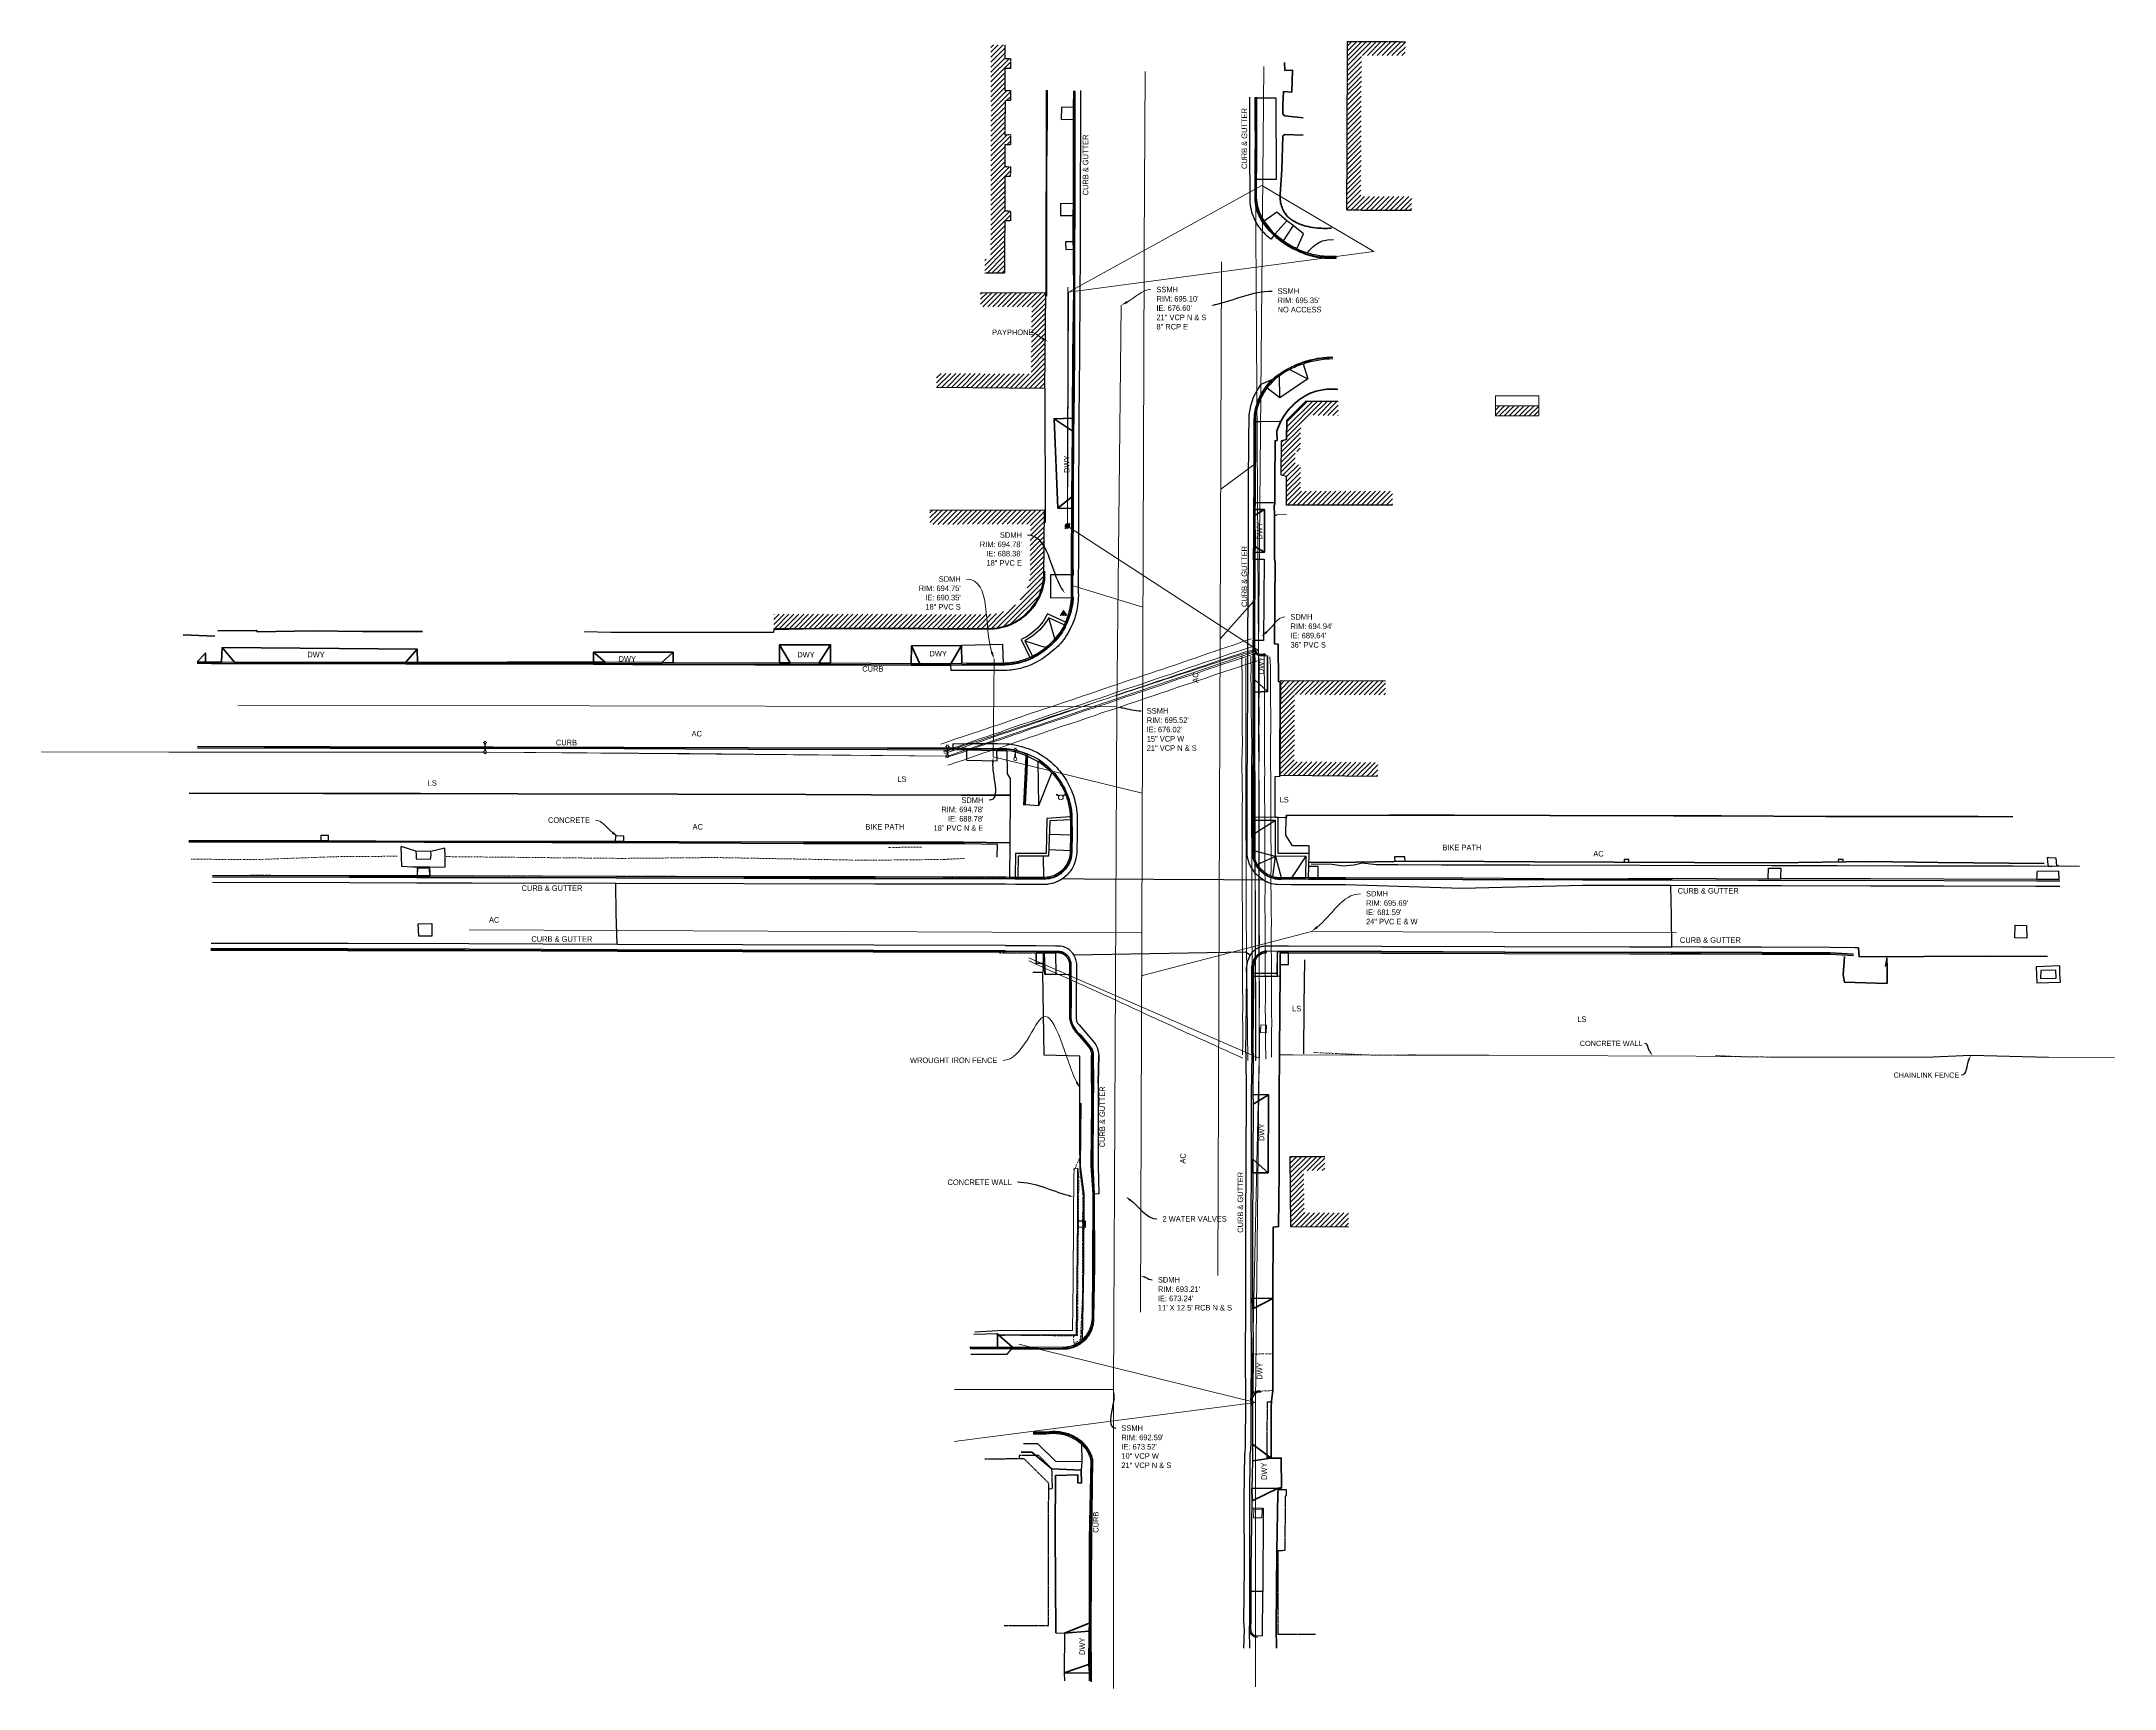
# Model space of a CAD drawing. Header units: feet. Extents: x 6428194 to 6428937, y 1888131 to 1888721.
import ezdxf
from ezdxf import colors
from ezdxf.entities.mleader import LeaderData, LeaderLine
from ezdxf.lldxf.tags import DXFTag
from ezdxf.math import Vec2, Vec3

# ---------------------------------------------------------------- set-up
doc = ezdxf.new("R2010")
doc.units = ezdxf.units.FT
doc.header["$MEASUREMENT"] = 0
doc.linetypes.add('DASHDOT', pattern=[1, 0.5, -0.25, 0, -0.25])
doc.linetypes.add('DASHED2', pattern=[0.375, 0.25, -0.125])
doc.layers.get('0').update_dxf_attribs({"color": 253})
for name, color, linetype, lineweight in [('V-DETL-PATT-BLDG-', 253, 'Continuous', 13), ('V-DETL-PATT-CONC-', 253, 'Continuous', 13), ('VF-BLDG-LINE-', 253, 'Continuous', 25), ('VF-BLDG-OVHD-LINE-', 253, 'DASHED2', 25), ('VF-COMM-CABN-LINE-', 253, 'Continuous', 13), ('VF-COMM-OVHD-LINE-', 253, 'OVERHEADCOMM', 15), ('VF-COMM-OVHD-LINE-3D', 253, 'OVERHEADCOMM', 15), ('VF-ELEC-OVHD-LINE-', 253, 'OVERHEADELECTRIC', 15), ('VF-ELEC-OVHD-LINE-3D', 253, 'OVERHEADELECTRIC', 15), ('VF-FENC-LINE-', 253, 'FENCE', 25), ('VF-PVMT-EDGE-LINE-', 253, 'EDGEOFPAVEMENT', 35), ('VF-ROAD-DRIV-LINE-', 253, 'Continuous', 35), ('VF-SSWR-GEOP-LINE-QLB-', 253, 'SEWER', 15), ('VF-STRM-GEOP-LINE-QLB-', 253, 'STORMDRAIN', 15), ('VF-STRM-TRNC-LINE-', 253, 'Continuous', 13), ('VF-TOPO-BRKL-LINE-', 253, 'DASHDOT', 13), ('VF-TOPO-CONC-EDGE-LINE-', 253, 'Continuous', 25), ('VF-TOPO-CONC-GTFL-LINE-', 253, 'Continuous', 25), ('VF-TOPO-CONC-LIPG-LINE-', 253, 'Continuous', 25), ('VF-TOPO-CONC-SWLK-LINE-', 253, 'Continuous', 25), ('VF-TOPO-CONC-TBCB-LINE-', 253, 'Continuous', 25), ('VF-TOPO-CONC-TBWK-LINE-', 253, 'Continuous', 35), ('VF-TOPO-CONC-TFCB-LINE-', 253, 'Continuous', 25), ('VF-TOPO-CONC-WALL-LINE-', 253, 'Continuous', 9), ('VF-TOPO-TEXT-', 253, 'Continuous', 25), ('VN-ELEC-OVHD-', 253, 'Continuous', 13), ('VN-ELEC-POLE-', 253, 'Continuous', 13), ('VN-ELEC-STLT-SYMB-', 253, 'Continuous', 13), ('VN-ELEC-TSIG-SYMB-', 253, 'Continuous', 13)]:
    doc.layers.add(name, color=color, linetype=linetype, lineweight=lineweight)
doc.layers.add('VN-WATR-HYDT-NOPLOT', color=253, linetype='Continuous', lineweight=13, plot=False)
doc.layers.get('V-DETL-PATT-CONC-').off()
doc.styles.add('NCS1', font='arial.ttf', dxfattribs={"width": 0.8, "height": 0.09375})
doc.styles.add('NCS1-Anno', font='arial.ttf', dxfattribs={"width": 0.8, "height": 0.1})
doc.styles.get("Standard").update_dxf_attribs({"font": 'arial.ttf'})
tags = doc.linetypes.add('EDGEOFPAVEMENT', pattern='A,1,-0.03,["EP",Standard,S=0.08,R=0,X=0,Y=-0.04],-0.16,1', length=2.19).pattern_tags.tags
tags[6] = DXFTag(74, 10)
tags = doc.linetypes.add('FENCE', pattern='A,0.5,-0.03,["X",Standard,S=0.08,R=0,X=0,Y=-0.04],-0.08,0.5', length=1.11).pattern_tags.tags
tags[6] = DXFTag(74, 10)
tags = doc.linetypes.add('OVERHEADCOMM', pattern='A,1,-0.03,["OC",Standard,S=0.08,R=0,X=0,Y=-0.04],-0.16,1', length=2.19).pattern_tags.tags
tags[6] = DXFTag(74, 10)
tags = doc.linetypes.add('OVERHEADELECTRIC', pattern='A,1,-0.03,["OE",Standard,S=0.08,R=0,X=0,Y=-0.04],-0.16,1', length=2.19).pattern_tags.tags
tags[6] = DXFTag(74, 10)
tags = doc.linetypes.add('SEWER', pattern='A,1,-0.03,["SS",Standard,S=0.08,R=0,X=0,Y=-0.04],-0.16,1', length=2.19).pattern_tags.tags
tags[6] = DXFTag(74, 10)
tags = doc.linetypes.add('STORMDRAIN', pattern='A,1,-0.03,["SD",Standard,S=0.08,R=0,X=0,Y=-0.04],-0.16,1', length=2.19).pattern_tags.tags
tags[6] = DXFTag(74, 10)
pattern_1 = [(45, (0, 0), (-0.88388347648, 0.88388347648), [])]

# ---------------------------------------------------------------- blocks, each defined once
blk = doc.blocks.new('114-Hazeltine CE')
at = {"layer": 'VF-TOPO-CONC-EDGE-LINE-'}
blk.add_lwpolyline([(6428559.54, 1888421.14), (6428567.27, 1888421.09), (6428617.22, 1888420.83), (6428631.37, 1888420.75)], dxfattribs=at)
blk = doc.blocks.new('Traffic Signal')
at = {"color": 0}
for p, q in [((-0.05, 0.081), (-0.059, 0.096)), ((-0.05, 0.075), (0.05, 0.075)), ((0, 0), (-0.05, 0.075)), ((-0.033, 0.081), (-0.033, 0.096)), ((-0.003, 0.081), (-0.003, 0.096)), ((0.05, 0.075), (0, 0)), ((0.023, 0.081), (0.023, 0.096)), ((0.052, 0.079), (0.061, 0.096))]:
    blk.add_line(p, q, dxfattribs=at)
blk.add_solid([(0, 0), (0.05, 0.075), (-0.05, 0.075), (0.05, 0.075)], dxfattribs=at)
blk = doc.blocks.new('114-Hazeltine-CE')
at = {"layer": 'VF-TOPO-CONC-EDGE-LINE-'}
for points in [[(6428628.88, 1888585.08), (6428630.79, 1888585.1), (6428637.25, 1888585.19), (6428637.89, 1888585.19)], [(6428628.71, 1888556.03), (6428635.15, 1888556.02), (6428635.64, 1888556.02)]]:
    blk.add_lwpolyline(points, dxfattribs=at)
blk = doc.blocks.new('114-Hazeltine-DWY')
at = {"layer": 'VF-ROAD-DRIV-LINE-'}
blk.add_line((6428631.97, 1888538.23), (6428631.9241, 1888553.4431), dxfattribs=at)
blk = doc.blocks.new('114-Hazeltine-dwy2')
at = {"layer": 'VF-ROAD-DRIV-LINE-'}
blk.add_lwpolyline([(6428632.99, 1888488.22), (6428633.07, 1888499.84), (6428633.07, 1888501.13)], dxfattribs=at)
blk = doc.blocks.new('Street Light')
at = {"color": 0}
for p, q in [((-0.186, 0.009), (-0.2, 0.017)), ((-0.171, 0.018), (-0.171, 0.034)), ((-0.155, 0.009), (-0.142, 0.017)), ((-0.186, -0.009), (-0.2, -0.017)), ((-0.171, -0.018), (-0.171, -0.034)), ((-0.155, -0.009), (-0.142, -0.017))]:
    blk.add_line(p, q, dxfattribs=at)
for p, q in [((-0.026, 0.006), (-0.153, 0.003)), ((-0.026, -0.006), (-0.153, -0.003))]:
    blk.add_line(p, q)
for centre, radius in [((-0.171, 0), 0.018), ((0, 0), 0.027)]:
    blk.add_circle(centre, radius, dxfattribs=at)
blk = doc.blocks.new('114-Hazeltine Ce5')
at = {"layer": 'VF-TOPO-CONC-EDGE-LINE-'}
blk.add_lwpolyline([(6428812.54, 1888421.37), (6428812.64, 1888424.87), (6428817.03, 1888424.92), (6428817.05, 1888423.6)], dxfattribs=at)

msp = doc.modelspace()

# ---------------------------------------------------------------- hatches: boundary and pattern name
at = {"layer": 'V-DETL-PATT-BLDG-'}
h = msp.add_hatch(dxfattribs=at)
h.set_pattern_fill('ANSI31', color=256, scale=10)
h.set_pattern_definition(pattern_1)
h.paths.add_polyline_path([(6428531.65, 1888643.25), (6428531.66, 1888638.25), (6428538.75, 1888638.25), (6428538.83, 1888656.98), (6428540.88, 1888656.99), (6428540.84, 1888660.51), (6428538.82, 1888660.61), (6428538.83, 1888672.89), (6428540.82, 1888672.9), (6428540.89, 1888676.4), (6428538.85, 1888676.45), (6428538.85, 1888684.28), (6428540.93, 1888684.31), (6428540.89, 1888687.91), (6428538.85, 1888687.88), (6428538.99, 1888700.08), (6428540.9, 1888700.11), (6428540.86, 1888703.72), (6428538.88, 1888703.75), (6428538.92, 1888711.56), (6428540.96, 1888711.59), (6428540.92, 1888715.19), (6428538.88, 1888715.21), (6428538.89, 1888720.07), (6428533.89, 1888720.08), (6428533.87, 1888710.26), (6428533.92, 1888710.26), (6428533.86, 1888698.84), (6428533.98, 1888698.84), (6428533.87, 1888689.2), (6428533.86, 1888689.2), (6428533.86, 1888688.39), (6428533.79, 1888682.79), (6428533.85, 1888682.79), (6428533.85, 1888677.87), (6428533.83, 1888677.87), (6428533.82, 1888656.05), (6428533.77, 1888643.25)])
h.paths.add_polyline_path([(6428682.46, 1888721.23), (6428682.44, 1888716.23), (6428666.71, 1888716.29), (6428666.51, 1888665.76), (6428684.73, 1888665.67), (6428684.7, 1888660.67), (6428661.49, 1888660.79), (6428661.73, 1888721.32)])
h = msp.add_hatch(dxfattribs=at)
h.set_pattern_fill('ANSI31', color=256, scale=10)
h.set_pattern_definition(pattern_1)
h.paths.add_polyline_path([(6428456.04, 1888516), (6428456.03, 1888511), (6428533.15, 1888510.85), (6428535.97, 1888511.06), (6428538.74, 1888511.67), (6428541.39, 1888512.67), (6428543.87, 1888514.03), (6428546.14, 1888515.73), (6428548.13, 1888517.74), (6428550, 1888520.3), (6428551.44, 1888523.12), (6428552.41, 1888526.14), (6428552.89, 1888529.27), (6428553.09, 1888553.28), (6428512, 1888553.14), (6428512.02, 1888548.14), (6428548.05, 1888548.26), (6428547.9, 1888529.67), (6428547.53, 1888527.29), (6428546.81, 1888525.04), (6428545.73, 1888522.93), (6428544.32, 1888521), (6428542.84, 1888519.51), (6428541.15, 1888518.24), (6428539.3, 1888517.22), (6428537.31, 1888516.48), (6428535.25, 1888516.02), (6428532.97, 1888515.85)])
h.paths.add_polyline_path([(6428514.41, 1888602.32), (6428548.28, 1888602.08), (6428548.51, 1888626.11), (6428530.17, 1888626.19), (6428530.2, 1888631.19), (6428553.56, 1888631.09), (6428553.23, 1888597.05), (6428514.37, 1888597.32)])
h.paths.add_polyline_path([(6428658.36, 1888587.18), (6428650.55, 1888587.26), (6428648.88, 1888587.27), (6428644.96, 1888583.37), (6428644.74, 1888574.61), (6428642.99, 1888574.19), (6428642.98, 1888569.82), (6428644.88, 1888569.4), (6428644.88, 1888560.03), (6428677.86, 1888560.03), (6428677.86, 1888555.03), (6428639.88, 1888555.03), (6428639.88, 1888565.38), (6428637.96, 1888565.8), (6428638, 1888578.12), (6428639.84, 1888578.56), (6428640.02, 1888585.5), (6428646.83, 1888592.29), (6428658.41, 1888592.18)])
h.paths.add_polyline_path([(6428662.1, 1888301.27), (6428662.07, 1888296.27), (6428641.25, 1888296.42), (6428641, 1888321.42), (6428653.53, 1888321.45), (6428653.54, 1888316.45), (6428646.05, 1888316.43), (6428646.2, 1888301.38)])
h = msp.add_hatch(dxfattribs=at)
h.set_pattern_fill('ANSI31', color=256, scale=10)
h.set_pattern_definition([(45, (0, 33.8248), (-0.88388347648, 0.88388347648), [])])
h.paths.add_polyline_path([(6428730.32, 1888590.63), (6428714.72, 1888590.63), (6428714.72, 1888587.03), (6428730.32, 1888587.03)])
h = msp.add_hatch(dxfattribs=at)
h.set_pattern_fill('ANSI31', color=256, scale=10)
h.set_pattern_definition(pattern_1)
h.paths.add_polyline_path([(6428675.35, 1888487.06), (6428642.76, 1888487.13), (6428642.63, 1888463.09), (6428672.57, 1888462.77), (6428672.51, 1888457.77), (6428637.6, 1888458.14), (6428637.79, 1888492.15), (6428675.36, 1888492.06)])
at = {"layer": 'VN-ELEC-POLE-'}
h = msp.add_hatch(color=256, dxfattribs=at)
h.dxf.hatch_style = 1
edge = h.paths.add_edge_path()
edge.add_arc((6428561.3, 1888547.55), 0.815, 0, 360)

# ---------------------------------------------------------------- linework, layer by layer
at = {"layer": 'V-DETL-PATT-BLDG-'}
for points in [[(6428714.72, 1888594.23), (6428730.32, 1888594.23), (6428730.32, 1888590.63), (6428714.72, 1888590.63)], [(6428730.32, 1888590.63), (6428714.72, 1888590.63), (6428714.72, 1888587.03), (6428730.32, 1888587.03)]]:
    msp.add_lwpolyline(points, close=True, dxfattribs=at)
at = {"layer": 'VF-BLDG-LINE-'}
for points in [[(6428514.37, 1888597.32), (6428553.23, 1888597.05), (6428553.56, 1888631.09), (6428530.2, 1888631.19)], [(6428677.86, 1888555.03), (6428639.88, 1888555.03), (6428639.88, 1888565.38), (6428637.96, 1888565.8), (6428638, 1888578.12), (6428639.84, 1888578.56), (6428640.02, 1888585.5), (6428646.83, 1888592.29), (6428658.41, 1888592.18)], [(6428658.41, 1888592.18), (6428650.61, 1888592.26), (6428646.83, 1888592.29), (6428640.02, 1888585.5), (6428639.84, 1888578.56), (6428638.01, 1888578.11)], [(6428639.88, 1888555.03), (6428639.88, 1888565.38), (6428637.97, 1888565.8), (6428638.01, 1888578.11)], [(6428456.03, 1888511), (6428533.15, 1888510.85), (6428535.97, 1888511.06), (6428538.74, 1888511.67), (6428541.39, 1888512.67), (6428543.87, 1888514.03), (6428546.14, 1888515.73), (6428548.13, 1888517.74), (6428550, 1888520.3), (6428551.44, 1888523.12), (6428552.41, 1888526.14), (6428552.89, 1888529.27), (6428553.09, 1888553.28), (6428512, 1888553.14)], [(6428672.51, 1888457.77), (6428637.6, 1888458.14), (6428637.79, 1888492.15), (6428675.36, 1888492.06)], [(6428653.53, 1888321.45), (6428641, 1888321.42), (6428641.25, 1888296.42), (6428662.07, 1888296.27)]]:
    msp.add_lwpolyline(points, dxfattribs=at)
at = {"layer": 'VF-BLDG-OVHD-LINE-'}
for points in [[(6428684.7, 1888660.67), (6428661.49, 1888660.79), (6428661.73, 1888721.32), (6428682.46, 1888721.23)], [(6428538.89, 1888720.07), (6428538.88, 1888715.21), (6428540.92, 1888715.19), (6428540.96, 1888711.59), (6428538.92, 1888711.56), (6428538.88, 1888703.75), (6428540.86, 1888703.72), (6428540.9, 1888700.11), (6428538.99, 1888700.08), (6428538.85, 1888687.88), (6428540.89, 1888687.91), (6428540.93, 1888684.31), (6428538.85, 1888684.28), (6428538.85, 1888676.45), (6428540.89, 1888676.4), (6428540.82, 1888672.9), (6428538.83, 1888672.89), (6428538.82, 1888660.61), (6428540.84, 1888660.51), (6428540.88, 1888656.99), (6428538.83, 1888656.98), (6428538.75, 1888638.25), (6428531.66, 1888638.25)], [(6428638.17, 1888213.34), (6428634.32, 1888213.41), (6428632.87, 1888213.48), (6428633.03, 1888233.58), (6428634.42, 1888233.56)], [(6428538.63, 1888153.3), (6428554.49, 1888153.39), (6428554.49, 1888184.83), (6428554.63, 1888204.35), (6428545.84, 1888213.08), (6428531.57, 1888213.02)], [(6428554.81, 1888202.36), (6428555.95, 1888202.48), (6428555.76, 1888209.49), (6428551.04, 1888214.31), (6428543.93, 1888214.36), (6428544.03, 1888213.23)], [(6428650.22, 1888150.09), (6428636.88, 1888150.13), (6428636.91, 1888180.2), (6428639.33, 1888180.35), (6428639.54, 1888199.9), (6428639.8, 1888199.92), (6428639.87, 1888201.96), (6428636.83, 1888202.02), (6428636.85, 1888202.67), (6428638.3, 1888203)]]:
    msp.add_lwpolyline(points, dxfattribs=at)
at = {"layer": 'VF-COMM-CABN-LINE-'}
msp.add_lwpolyline([(6428630.6, 1888368.74), (6428630.53, 1888366.01), (6428632.59, 1888365.89), (6428632.66, 1888368.57), (6428630.6, 1888368.74)], close=True, dxfattribs=at)
at = {"layer": 'VF-COMM-OVHD-LINE-', "flags": 128}
for points in [[(6428629.83, 1888502.9), (6428561.3, 1888547.55)], [(6428352.53, 1888466.49), (6428425.87, 1888466.04), (6428518.31, 1888465.08)]]:
    msp.add_lwpolyline(points, dxfattribs=at)
at = {"layer": 'VF-COMM-OVHD-LINE-'}
for points in [[(6428517.19, 1888465.99, 715.42), (6428518.39, 1888466.39, 715.34), (6428520.76, 1888467.18, 715.17), (6428523.13, 1888467.97, 715.06), (6428525.5, 1888468.76, 714.94), (6428527.86, 1888469.56, 714.83), (6428530.23, 1888470.37, 714.73), (6428532.59, 1888471.17, 714.64), (6428534.96, 1888471.98, 714.55), (6428537.33, 1888472.78, 714.48), (6428539.69, 1888473.58, 714.44), (6428542.06, 1888474.37, 714.38), (6428544.43, 1888475.18, 714.3), (6428546.8, 1888475.99, 714.27), (6428549.16, 1888476.8, 714.25), (6428551.53, 1888477.6, 714.23), (6428553.89, 1888478.42, 714.24), (6428556.26, 1888479.22, 714.29), (6428558.63, 1888480.02, 714.27), (6428560.99, 1888480.83, 714.26), (6428563.36, 1888481.64, 714.24), (6428565.72, 1888482.46, 714.31), (6428568.08, 1888483.26, 714.39), (6428570.45, 1888484.07, 714.47), (6428572.81, 1888484.88, 714.6), (6428575.18, 1888485.67, 714.72), (6428577.55, 1888486.45, 714.84), (6428579.92, 1888487.25, 714.99), (6428582.28, 1888488.07, 715.1), (6428584.64, 1888488.87, 715.19), (6428587.02, 1888489.63, 715.34), (6428589.38, 1888490.43, 715.46), (6428591.74, 1888491.25, 715.6), (6428594.11, 1888492.04, 715.77), (6428596.48, 1888492.82, 715.95), (6428598.83, 1888493.63, 716.15), (6428601.19, 1888494.44, 716.35), (6428603.55, 1888495.22, 716.57), (6428605.91, 1888496.03, 716.8), (6428608.27, 1888496.81, 717.03), (6428610.62, 1888497.61, 717.3), (6428612.98, 1888498.41, 717.57), (6428615.33, 1888499.21, 717.82), (6428617.68, 1888500, 718.12), (6428620.04, 1888500.78, 718.41), (6428622.41, 1888501.52, 718.7), (6428624.76, 1888502.31, 719.04), (6428627.14, 1888502.96, 719.41), (6428628.57, 1888503.36, 719.64)], [(6428628.83, 1888357.94, 718.63), (6428628.86, 1888359.73, 718.47), (6428628.89, 1888362.99, 718.18), (6428628.87, 1888366.25, 717.82), (6428628.85, 1888369.52, 717.51), (6428628.83, 1888372.78, 717.19), (6428628.83, 1888376.05, 716.87), (6428628.83, 1888379.32, 716.57), (6428628.8, 1888382.59, 716.34), (6428628.77, 1888385.86, 716.12), (6428628.77, 1888389.14, 715.9), (6428628.76, 1888392.41, 715.7), (6428628.68, 1888395.68, 715.44), (6428628.75, 1888398.96, 715.3), (6428628.72, 1888402.24, 715.16), (6428628.69, 1888405.51, 715.05), (6428628.69, 1888408.79, 714.94), (6428628.7, 1888412.07, 714.85), (6428628.68, 1888415.35, 714.74), (6428628.64, 1888418.63, 714.68), (6428628.64, 1888421.91, 714.63), (6428628.63, 1888425.19, 714.61), (6428628.64, 1888428.47, 714.62), (6428628.62, 1888431.75, 714.63), (6428628.62, 1888435.04, 714.64), (6428628.6, 1888438.32, 714.69), (6428628.57, 1888441.6, 714.68), (6428628.56, 1888444.88, 714.68), (6428628.59, 1888448.15, 714.89), (6428628.59, 1888451.43, 715.03), (6428628.57, 1888454.71, 715.17), (6428628.57, 1888457.98, 715.33), (6428628.54, 1888461.26, 715.53), (6428628.54, 1888464.53, 715.7), (6428628.51, 1888467.81, 715.92), (6428628.5, 1888471.08, 716.16), (6428628.48, 1888474.35, 716.39), (6428628.47, 1888477.62, 716.67), (6428628.45, 1888480.89, 716.97), (6428628.45, 1888484.15, 717.28), (6428628.45, 1888487.42, 717.62), (6428628.48, 1888490.68, 717.96), (6428628.44, 1888493.94, 718.35), (6428628.55, 1888497.21, 718.63), (6428628.66, 1888500.36, 718.9)]]:
    msp.add_polyline3d(points, dxfattribs=at)
at = {"layer": 'VF-COMM-OVHD-LINE-3D'}
msp.add_polyline3d([(6428624.05, 1888356.81, 731.26), (6428623.74, 1888356.96, 731.12), (6428622.37, 1888357.59, 730.47), (6428620.99, 1888358.22, 729.87), (6428619.6, 1888358.86, 729.26), (6428618.2, 1888359.49, 728.68), (6428616.8, 1888360.12, 728.11), (6428615.4, 1888360.76, 727.55), (6428613.99, 1888361.4, 727), (6428612.58, 1888362.05, 726.48), (6428611.17, 1888362.7, 725.95), (6428609.74, 1888363.34, 725.44), (6428608.31, 1888363.97, 724.96), (6428606.88, 1888364.62, 724.48), (6428605.44, 1888365.26, 724.04), (6428603.99, 1888365.89, 723.59), (6428602.55, 1888366.54, 723.14), (6428601.11, 1888367.2, 722.72), (6428599.67, 1888367.87, 722.31), (6428598.23, 1888368.56, 721.93), (6428596.78, 1888369.24, 721.56), (6428595.32, 1888369.9, 721.22), (6428593.86, 1888370.57, 720.9), (6428592.39, 1888371.23, 720.59), (6428590.92, 1888371.89, 720.31), (6428589.44, 1888372.56, 720.03), (6428587.97, 1888373.24, 719.77), (6428586.51, 1888373.93, 719.53), (6428585.03, 1888374.62, 719.31), (6428583.55, 1888375.3, 719.12), (6428582.08, 1888375.99, 718.92), (6428580.59, 1888376.66, 718.77), (6428579.11, 1888377.36, 718.6), (6428577.63, 1888378.05, 718.46), (6428576.14, 1888378.73, 718.37), (6428574.66, 1888379.42, 718.28), (6428573.18, 1888380.12, 718.19), (6428571.67, 1888380.78, 718.16), (6428570.18, 1888381.45, 718.14), (6428568.68, 1888382.13, 718.12), (6428567.19, 1888382.81, 718.15), (6428565.69, 1888383.48, 718.18), (6428564.2, 1888384.16, 718.2), (6428562.69, 1888384.79, 718.25), (6428561.19, 1888385.46, 718.3), (6428559.69, 1888386.12, 718.38), (6428558.17, 1888386.73, 718.51), (6428556.69, 1888387.43, 718.62), (6428555.21, 1888388.12, 718.73), (6428553.74, 1888388.82, 718.89), (6428552.26, 1888389.51, 719.09), (6428550.77, 1888390.17, 719.28), (6428549.28, 1888390.8, 719.57), (6428547.82, 1888391.52, 719.74), (6428547.46, 1888391.7, 719.79)], dxfattribs=at)
at = {"layer": 'VF-ELEC-OVHD-LINE-'}
msp.add_line((6428561.29, 1888547.55, 694.81), (6428629.82, 1888502.9, 694.85), dxfattribs=at)
at = {"layer": 'VF-ELEC-OVHD-LINE-', "flags": 128}
for points in [[(6428631.77, 1888712.29), (6428629.83, 1888502.9), (6428630, 1888356.81), (6428628.7, 1888233.28), (6428628.7, 1888131.37)], [(6428629.83, 1888502.9), (6428518.31, 1888465.08), (6428352.53, 1888466.49), (6428239.22, 1888466.49)], [(6428628.7, 1888233.28), (6428543.92, 1888254.19)], [(6428628.7, 1888233.28), (6428520.75, 1888219.38)]]:
    msp.add_lwpolyline(points, dxfattribs=at)
at = {"layer": 'VF-ELEC-OVHD-LINE-'}
msp.add_lwpolyline([(6428561.3, 1888547.55), (6428561.65, 1888631.41), (6428631.02, 1888669.67), (6428671.1, 1888645.96), (6428561.65, 1888631.41)], dxfattribs=at)
at = {"layer": 'VF-ELEC-OVHD-LINE-3D'}
for points in [[(6428515.98, 1888469.41, 735.82), (6428517.68, 1888470, 735.55), (6428520.95, 1888471.14, 735.03), (6428524.24, 1888472.23, 734.55), (6428527.55, 1888473.31, 734.18), (6428529.49, 1888473.91, 734.06), (6428531.86, 1888474.7, 733.89), (6428534.22, 1888475.52, 733.71), (6428536.58, 1888476.31, 733.56), (6428538.95, 1888477.11, 733.42), (6428541.3, 1888477.95, 733.27), (6428543.65, 1888478.79, 733.2), (6428546, 1888479.62, 733.05), (6428548.37, 1888480.44, 732.99), (6428550.74, 1888481.21, 732.95), (6428553.12, 1888482, 732.97), (6428555.49, 1888482.79, 733.01), (6428557.85, 1888483.61, 733.04), (6428560.22, 1888484.38, 733.15), (6428562.6, 1888485.16, 733.28), (6428564.96, 1888485.96, 733.43), (6428567.32, 1888486.76, 733.63), (6428569.68, 1888487.57, 733.8), (6428572.03, 1888488.4, 734.02), (6428574.38, 1888489.21, 734.22), (6428576.74, 1888490.01, 734.45), (6428579.1, 1888490.79, 734.74), (6428581.45, 1888491.58, 735.04), (6428583.8, 1888492.37, 735.37), (6428586.15, 1888493.16, 735.72), (6428588.49, 1888493.94, 736.1), (6428590.83, 1888494.73, 736.5), (6428593.16, 1888495.52, 736.93), (6428595.49, 1888496.3, 737.39), (6428597.82, 1888497.08, 737.87), (6428600.14, 1888497.86, 738.38), (6428602.45, 1888498.65, 738.92), (6428604.75, 1888499.43, 739.47), (6428607.05, 1888500.24, 740.05), (6428609.34, 1888501.04, 740.63), (6428611.64, 1888501.81, 741.25), (6428613.94, 1888502.58, 741.87), (6428616.22, 1888503.37, 742.51), (6428618.51, 1888504.11, 743.19), (6428620.78, 1888504.91, 743.88), (6428623.03, 1888505.68, 744.64), (6428625.27, 1888506.47, 745.43), (6428627.18, 1888507.14, 746.11)], [(6428516.9, 1888466.85, 735.54), (6428518.4, 1888467.35, 735.37), (6428520.77, 1888468.13, 735.11), (6428523.12, 1888468.91, 734.83), (6428525.48, 1888469.72, 734.59), (6428527.8, 1888470.59, 734.3), (6428530.16, 1888471.38, 734.08), (6428532.54, 1888472.14, 733.88), (6428534.92, 1888472.89, 733.73), (6428537.28, 1888473.71, 733.61), (6428539.62, 1888474.57, 733.46), (6428541.96, 1888475.43, 733.31), (6428544.33, 1888476.23, 733.16), (6428546.7, 1888477.01, 733.1), (6428549.08, 1888477.78, 733.06), (6428551.45, 1888478.57, 733.09), (6428553.8, 1888479.43, 733.12), (6428556.15, 1888480.26, 733.13), (6428558.53, 1888481.04, 733.17), (6428560.91, 1888481.78, 733.31), (6428563.27, 1888482.58, 733.51), (6428565.63, 1888483.4, 733.67), (6428567.98, 1888484.23, 733.83), (6428570.35, 1888485.02, 733.96), (6428572.72, 1888485.79, 734.14), (6428575.08, 1888486.57, 734.43), (6428577.41, 1888487.41, 734.74), (6428579.75, 1888488.25, 734.98), (6428582.11, 1888489.06, 735.25), (6428584.47, 1888489.8, 735.61), (6428586.81, 1888490.56, 736.02), (6428589.14, 1888491.36, 736.44), (6428591.47, 1888492.2, 736.83), (6428593.8, 1888493.01, 737.22), (6428596.14, 1888493.77, 737.66), (6428598.47, 1888494.51, 738.19), (6428600.78, 1888495.29, 738.72), (6428603.08, 1888496.13, 739.25), (6428605.38, 1888496.95, 739.76), (6428607.69, 1888497.72, 740.32), (6428610.01, 1888498.46, 740.93), (6428612.3, 1888499.2, 741.58), (6428614.58, 1888500, 742.24), (6428616.85, 1888500.82, 742.87), (6428619.13, 1888501.62, 743.53), (6428621.4, 1888502.35, 744.26), (6428623.66, 1888503.1, 745.03), (6428625.93, 1888503.82, 745.8), (6428628.17, 1888504.53, 746.56)], [(6428517.02, 1888466.53, 724.9), (6428518.31, 1888466.94, 724.75), (6428520.68, 1888467.7, 724.48), (6428523.04, 1888468.51, 724.3), (6428525.39, 1888469.29, 723.97), (6428527.75, 1888470.07, 723.73), (6428530.12, 1888470.84, 723.51), (6428532.48, 1888471.63, 723.35), (6428534.87, 1888472.38, 723.21), (6428537.24, 1888473.15, 723.05), (6428539.61, 1888473.95, 722.92), (6428541.97, 1888474.76, 722.81), (6428544.34, 1888475.55, 722.72), (6428546.72, 1888476.32, 722.66), (6428549.1, 1888477.08, 722.63), (6428551.47, 1888477.86, 722.61), (6428553.83, 1888478.68, 722.6), (6428556.21, 1888479.47, 722.63), (6428558.58, 1888480.26, 722.66), (6428560.96, 1888481.02, 722.73), (6428563.33, 1888481.79, 722.81), (6428565.71, 1888482.56, 722.91), (6428568.09, 1888483.33, 723), (6428570.47, 1888484.09, 723.12), (6428572.84, 1888484.87, 723.26), (6428575.21, 1888485.65, 723.43), (6428577.57, 1888486.43, 723.61), (6428579.94, 1888487.21, 723.81), (6428582.31, 1888487.98, 724.03), (6428584.67, 1888488.76, 724.28), (6428587.03, 1888489.54, 724.54), (6428589.4, 1888490.31, 724.83), (6428591.75, 1888491.08, 725.14), (6428594.11, 1888491.85, 725.47), (6428596.46, 1888492.63, 725.81), (6428598.81, 1888493.4, 726.17), (6428601.16, 1888494.17, 726.55), (6428603.5, 1888494.94, 726.95), (6428605.85, 1888495.7, 727.37), (6428608.19, 1888496.47, 727.8), (6428610.52, 1888497.24, 728.25), (6428612.85, 1888498.02, 728.73), (6428615.18, 1888498.78, 729.23), (6428617.51, 1888499.54, 729.72), (6428619.82, 1888500.31, 730.26), (6428622.14, 1888501.07, 730.82), (6428624.43, 1888501.8, 731.51), (6428626.73, 1888502.4, 732.27), (6428628.7, 1888502.92, 732.92)], [(6428517.63, 1888464.57, 735.42), (6428518.5, 1888464.83, 735.31), (6428520.88, 1888465.53, 735.01), (6428523.25, 1888466.26, 734.72), (6428525.61, 1888467.07, 734.5), (6428527.96, 1888467.89, 734.28), (6428530.3, 1888468.74, 734.06), (6428532.65, 1888469.56, 733.84), (6428535.02, 1888470.33, 733.62), (6428537.4, 1888471.09, 733.46), (6428539.77, 1888471.87, 733.38), (6428542.14, 1888472.65, 733.3), (6428544.51, 1888473.44, 733.21), (6428546.84, 1888474.35, 733.13), (6428549.2, 1888475.19, 733.05), (6428551.57, 1888475.97, 733), (6428553.95, 1888476.72, 733.02), (6428556.32, 1888477.53, 733.06), (6428558.7, 1888478.28, 733.19), (6428561.07, 1888479.08, 733.33), (6428563.42, 1888479.9, 733.46), (6428565.78, 1888480.72, 733.59), (6428568.15, 1888481.51, 733.76), (6428570.51, 1888482.29, 733.96), (6428572.88, 1888483.07, 734.16), (6428575.24, 1888483.85, 734.41), (6428577.59, 1888484.66, 734.73), (6428579.92, 1888485.49, 735.06), (6428582.26, 1888486.31, 735.38), (6428584.62, 1888487.09, 735.68), (6428586.97, 1888487.87, 735.99), (6428589.31, 1888488.64, 736.41), (6428591.65, 1888489.39, 736.88), (6428593.97, 1888490.17, 737.37), (6428596.29, 1888490.98, 737.85), (6428598.6, 1888491.81, 738.33), (6428600.92, 1888492.61, 738.82), (6428603.25, 1888493.36, 739.34), (6428605.57, 1888494.09, 739.91), (6428607.87, 1888494.85, 740.49), (6428610.14, 1888495.66, 741.16), (6428612.42, 1888496.45, 741.82), (6428614.7, 1888497.25, 742.46), (6428616.99, 1888498.04, 743.09), (6428619.27, 1888498.8, 743.78), (6428621.55, 1888499.5, 744.51), (6428623.82, 1888500.25, 745.27), (6428626.07, 1888501.02, 746.04), (6428628.3, 1888501.76, 746.89), (6428628.99, 1888501.98, 747.14)], [(6428518.48, 1888461.88, 735.24), (6428519.26, 1888462.12, 735.16), (6428521.64, 1888462.86, 734.93), (6428524, 1888463.64, 734.7), (6428526.35, 1888464.45, 734.44), (6428528.69, 1888465.3, 734.21), (6428531.04, 1888466.13, 733.98), (6428533.42, 1888466.88, 733.81), (6428535.81, 1888467.61, 733.7), (6428538.17, 1888468.43, 733.59), (6428540.52, 1888469.26, 733.49), (6428542.86, 1888470.12, 733.35), (6428545.21, 1888470.97, 733.21), (6428547.58, 1888471.76, 733.18), (6428549.97, 1888472.52, 733.14), (6428552.34, 1888473.3, 733.16), (6428554.7, 1888474.12, 733.25), (6428557.06, 1888474.95, 733.33), (6428559.42, 1888475.77, 733.41), (6428561.78, 1888476.57, 733.48), (6428564.18, 1888477.29, 733.6), (6428566.55, 1888478.05, 733.79), (6428568.9, 1888478.87, 734.03), (6428571.25, 1888479.69, 734.25), (6428573.58, 1888480.55, 734.5), (6428575.96, 1888481.3, 734.71), (6428578.32, 1888482.08, 734.95), (6428580.68, 1888482.85, 735.29), (6428583.01, 1888483.66, 735.67), (6428585.35, 1888484.47, 736.04), (6428587.69, 1888485.28, 736.36), (6428590.04, 1888486.06, 736.73), (6428592.38, 1888486.81, 737.17), (6428594.7, 1888487.59, 737.67), (6428597.03, 1888488.36, 738.17), (6428599.34, 1888489.19, 738.65), (6428601.65, 1888490.01, 739.14), (6428603.97, 1888490.78, 739.67), (6428606.29, 1888491.51, 740.24), (6428608.6, 1888492.25, 740.84), (6428610.87, 1888493.07, 741.48), (6428613.14, 1888493.91, 742.1), (6428615.43, 1888494.67, 742.79), (6428617.72, 1888495.4, 743.46), (6428620.03, 1888496.14, 744.07), (6428622.27, 1888496.88, 744.9), (6428624.53, 1888497.63, 745.65), (6428626.81, 1888498.38, 746.35), (6428629.11, 1888499.07, 747.07), (6428629.79, 1888499.27, 747.28)], [(6428623.87, 1888501.16, 742.75), (6428623.94, 1888490.99, 741.83), (6428623.94, 1888482.84, 741.25), (6428623.96, 1888479.67, 741.07), (6428623.98, 1888476.4, 740.81), (6428623.95, 1888474.89, 740.68), (6428624.09, 1888469.89, 740.35), (6428624.01, 1888466.87, 740.22), (6428623.86, 1888463.16, 740.15), (6428623.88, 1888460.93, 740), (6428623.9, 1888456.77, 739.61), (6428624, 1888453.69, 739.35), (6428624.04, 1888450.28, 739.25), (6428623.96, 1888447.13, 739.27), (6428623.93, 1888443.74, 739.14), (6428623.96, 1888440.46, 738.99), (6428623.97, 1888437.18, 738.84), (6428623.98, 1888433.9, 738.72), (6428623.99, 1888430.63, 738.58), (6428624, 1888427.35, 738.46), (6428624.01, 1888424.07, 738.33), (6428624.01, 1888420.79, 738.24), (6428623.99, 1888417.51, 738.13), (6428624, 1888414.23, 738.05), (6428624.02, 1888410.95, 737.94), (6428624.03, 1888407.67, 737.83), (6428624.04, 1888404.39, 737.77), (6428624.04, 1888401.11, 737.7), (6428624.08, 1888397.83, 737.58), (6428624.08, 1888394.55, 737.51), (6428624.08, 1888391.27, 737.45), (6428624.1, 1888387.99, 737.39), (6428624.13, 1888384.71, 737.3), (6428624.13, 1888381.43, 737.26), (6428624.15, 1888378.15, 737.21), (6428624.14, 1888374.87, 737.2), (6428624.11, 1888371.59, 737.22), (6428624.15, 1888368.31, 737.21), (6428624.22, 1888365.03, 737.19), (6428624.19, 1888361.75, 737.18), (6428624.11, 1888358.47, 737.02), (6428624.1, 1888358.01, 736.99)], [(6428625.97, 1888355.95, 736.45), (6428625.4, 1888407.45, 737.73), (6428625.26, 1888461.97, 740.2), (6428625.31, 1888500.29, 742.75)], [(6428627, 1888500.92, 742.65), (6428627.04, 1888499.7, 742.63), (6428627.14, 1888496.42, 742.55), (6428627.11, 1888493.15, 742.32), (6428627.12, 1888489.88, 742.09), (6428627.14, 1888486.6, 741.87), (6428627.17, 1888483.33, 741.64), (6428627.2, 1888480.06, 741.43), (6428627.24, 1888476.78, 741.2), (6428627.32, 1888473.52, 740.91), (6428627.43, 1888470.25, 740.64), (6428627.42, 1888466.98, 740.31), (6428627.32, 1888463.7, 740.34), (6428627.29, 1888460.43, 740.23), (6428627.28, 1888457.15, 740.06), (6428627.25, 1888453.87, 739.91), (6428627.24, 1888450.6, 739.72), (6428627.26, 1888447.32, 739.58), (6428627.29, 1888444.04, 739.42), (6428627.33, 1888440.76, 739.28), (6428627.3, 1888437.49, 739.15), (6428627.36, 1888434.21, 739), (6428627.39, 1888430.93, 738.85), (6428627.39, 1888427.66, 738.69), (6428627.4, 1888424.38, 738.57), (6428627.38, 1888421.1, 738.48), (6428627.39, 1888417.82, 738.37), (6428627.43, 1888414.54, 738.24), (6428627.45, 1888411.26, 738.12), (6428627.46, 1888407.98, 738.03), (6428627.45, 1888404.7, 737.98), (6428627.45, 1888401.42, 737.89), (6428627.47, 1888398.14, 737.8), (6428627.5, 1888394.86, 737.74), (6428627.52, 1888391.58, 737.63), (6428627.53, 1888388.3, 737.55), (6428627.53, 1888385.02, 737.5), (6428627.54, 1888381.74, 737.44), (6428627.55, 1888378.46, 737.4), (6428627.57, 1888375.18, 737.33), (6428627.61, 1888371.9, 737.25), (6428627.63, 1888368.62, 737.23), (6428627.58, 1888365.34, 737.23), (6428627.57, 1888362.06, 737.25), (6428627.56, 1888359.95, 737.26)], [(6428628.79, 1888355.84, 748.66), (6428628.64, 1888400.26, 750.18), (6428628.46, 1888444.69, 751.71), (6428628.37, 1888461.52, 752.4), (6428628.3, 1888478.35, 753.09), (6428628.27, 1888489.49, 753.62), (6428628.26, 1888500.64, 754.15)], [(6428628.91, 1888356.01, 744.53), (6428628.63, 1888430.62, 747.68), (6428628.37, 1888501.47, 751.13)], [(6428630, 1888499.87, 742.95), (6428630, 1888497.46, 742.74), (6428630.01, 1888494.19, 742.45), (6428630.02, 1888490.92, 742.22), (6428630.02, 1888487.65, 742.01), (6428629.98, 1888484.38, 741.76), (6428629.99, 1888481.11, 741.48), (6428629.99, 1888477.84, 741.24), (6428629.97, 1888474.56, 741), (6428630.01, 1888471.29, 740.76), (6428630.03, 1888468.02, 740.56), (6428629.99, 1888464.74, 740.42), (6428629.98, 1888461.46, 740.28), (6428629.98, 1888458.18, 740.11), (6428629.99, 1888454.91, 739.93), (6428630.03, 1888451.64, 739.71), (6428630, 1888448.36, 739.61), (6428629.99, 1888445.08, 739.45), (6428630.04, 1888441.81, 739.23), (6428630.03, 1888438.53, 739.16), (6428630.01, 1888435.25, 739.01), (6428630.04, 1888431.97, 738.84), (6428630.06, 1888428.69, 738.74), (6428630.03, 1888425.42, 738.61), (6428630.05, 1888422.14, 738.43), (6428630.07, 1888418.86, 738.33), (6428630.07, 1888415.58, 738.22), (6428630.09, 1888412.31, 738.07), (6428630.1, 1888409.03, 737.99), (6428630.08, 1888405.74, 737.95), (6428630.08, 1888402.47, 737.84), (6428630.13, 1888399.19, 737.72), (6428630.1, 1888395.91, 737.7), (6428630.08, 1888392.63, 737.63), (6428630.07, 1888389.35, 737.55), (6428630.1, 1888386.07, 737.42), (6428630.14, 1888382.79, 737.32), (6428630.14, 1888379.51, 737.35), (6428630.12, 1888376.23, 737.34), (6428630.1, 1888372.95, 737.32), (6428630.09, 1888369.67, 737.28), (6428630.12, 1888366.39, 737.23), (6428630.15, 1888363.11, 737.2), (6428630.16, 1888359.83, 737.21), (6428630.17, 1888356.89, 737.22)], [(6428631.78, 1888502.02, 742.92), (6428631.83, 1888498.86, 742.77), (6428631.89, 1888495.58, 742.61), (6428631.91, 1888492.31, 742.32), (6428631.9, 1888489.04, 742.08), (6428631.91, 1888485.77, 741.78), (6428631.95, 1888482.5, 741.51), (6428631.98, 1888479.23, 741.23), (6428631.97, 1888475.96, 741.02), (6428631.91, 1888472.68, 740.85), (6428631.92, 1888469.42, 740.57), (6428631.95, 1888466.14, 740.35), (6428631.99, 1888462.87, 740.15), (6428632.02, 1888459.59, 739.93), (6428631.97, 1888456.32, 739.84), (6428631.96, 1888453.04, 739.69), (6428631.99, 1888449.76, 739.5), (6428632.02, 1888446.49, 739.34), (6428632.06, 1888443.21, 739.13), (6428632.07, 1888439.94, 738.92), (6428632.02, 1888436.66, 738.84), (6428632.03, 1888433.38, 738.73), (6428632.06, 1888430.1, 738.59), (6428632.1, 1888426.82, 738.46), (6428632.13, 1888423.55, 738.32), (6428632.17, 1888420.27, 738.14), (6428632.15, 1888416.99, 737.96), (6428632.12, 1888413.71, 737.93), (6428632.12, 1888410.43, 737.89), (6428632.16, 1888407.15, 737.78), (6428632.2, 1888403.88, 737.69), (6428632.23, 1888400.6, 737.58), (6428632.23, 1888397.32, 737.47), (6428632.18, 1888394.04, 737.45), (6428632.19, 1888390.76, 737.42), (6428632.23, 1888387.48, 737.36), (6428632.27, 1888384.2, 737.28), (6428632.29, 1888380.92, 737.19), (6428632.26, 1888377.64, 737.19), (6428632.24, 1888374.36, 737.2), (6428632.27, 1888371.08, 737.18), (6428632.31, 1888367.79, 737.15), (6428632.34, 1888364.51, 737.13), (6428632.36, 1888361.23, 737.14), (6428632.41, 1888357.96, 736.97), (6428632.44, 1888356.4, 736.89)], [(6428633.87, 1888500.73, 742.89), (6428633.88, 1888500.56, 742.89), (6428634.07, 1888497.29, 742.85), (6428634.09, 1888494.02, 742.57), (6428634.11, 1888490.75, 742.3), (6428634.13, 1888487.48, 742.03), (6428634.15, 1888484.21, 741.77), (6428634.18, 1888480.94, 741.5), (6428634.18, 1888477.67, 741.22), (6428634.18, 1888474.39, 741.04), (6428634.14, 1888471.12, 740.87), (6428634.11, 1888467.84, 740.71), (6428634.13, 1888464.57, 740.51), (6428634.15, 1888461.29, 740.31), (6428634.19, 1888458.02, 740.07), (6428634.21, 1888454.75, 739.84), (6428634.23, 1888451.47, 739.65), (6428634.23, 1888448.2, 739.46), (6428634.2, 1888444.92, 739.34), (6428634.19, 1888441.64, 739.23), (6428634.21, 1888438.36, 739.1), (6428634.26, 1888435.08, 738.94), (6428634.29, 1888431.81, 738.8), (6428634.31, 1888428.53, 738.61), (6428634.29, 1888425.25, 738.46), (6428634.26, 1888421.97, 738.4), (6428634.28, 1888418.69, 738.3), (6428634.32, 1888415.42, 738.15), (6428634.35, 1888412.14, 738.05), (6428634.39, 1888408.86, 737.93), (6428634.42, 1888405.58, 737.78), (6428634.4, 1888402.3, 737.69), (6428634.39, 1888399.02, 737.62), (6428634.39, 1888395.74, 737.59), (6428634.42, 1888392.46, 737.52), (6428634.44, 1888389.18, 737.45), (6428634.48, 1888385.9, 737.36), (6428634.46, 1888382.62, 737.27), (6428634.46, 1888379.34, 737.24), (6428634.47, 1888376.06, 737.22), (6428634.48, 1888372.78, 737.2), (6428634.54, 1888369.5, 737.05), (6428634.5, 1888366.22, 737.15), (6428634.52, 1888362.94, 737.14), (6428634.52, 1888359.66, 737.1), (6428634.52, 1888357.19, 737.07)]]:
    msp.add_polyline3d(points, dxfattribs=at)
at = {"layer": 'VF-FENC-LINE-'}
for p, q in [((6428553.69, 1888631.47), (6428553.84, 1888703.82)), ((6428553.45, 1888548.85), (6428553.37, 1888596.86)), ((6428552.44, 1888387.52), (6428548.91, 1888387.52)), ((6428552.93, 1888357.9), (6428552.44, 1888387.52))]:
    msp.add_line(p, q, dxfattribs=at)
for points in [[(6428456.07, 1888510.52), (6428455.99, 1888509.45), (6428397.59, 1888509.44), (6428388.19, 1888509.59)], [(6428489.48, 1888433.58), (6428466.65, 1888433.67), (6428422.16, 1888433.9), (6428376.42, 1888433.94), (6428330.59, 1888434.14), (6428293.15, 1888434.16), (6428246.38, 1888434.19)], [(6428536.18, 1888428.83), (6428536.22, 1888433.43), (6428524.56, 1888433.63), (6428489.48, 1888433.58)], [(6428924.08, 1888425.55), (6428900.4, 1888425.6), (6428884.66, 1888425.58), (6428861.11, 1888425.66), (6428837.42, 1888425.78), (6428813.79, 1888425.73), (6428766.47, 1888425.83), (6428727.09, 1888425.93), (6428695.45, 1888426.03), (6428679.73, 1888426.09), (6428672.04, 1888426.07), (6428667, 1888426.67), (6428664.06, 1888426), (6428660.02, 1888425.67), (6428656.17, 1888426.24), (6428648.63, 1888426.3)], [(6428646.11, 1888358.38), (6428646.22, 1888375.62), (6428646.38, 1888391.97)], [(6428565.76, 1888322.07), (6428565.77, 1888338.35), (6428565.81, 1888357.47), (6428552.93, 1888357.9)], [(6428868.91, 1888357.09), (6428885.22, 1888357.83), (6428913.03, 1888357.13)]]:
    msp.add_lwpolyline(points, dxfattribs=at)
msp.add_point((6428563.68, 1888317.01), dxfattribs=at)
at = {"layer": 'VF-PVMT-EDGE-LINE-'}
for p, q in [((6428252.44, 1888498.36), (6428254.43, 1888498.31)), ((6428916.64, 1888425.81), (6428916.06, 1888425.79)), ((6428560.55, 1888252.53), (6428550.71, 1888252.6))]:
    msp.add_line(p, q, dxfattribs=at)
at = {"layer": 'VF-PVMT-EDGE-LINE-', "flags": 128}
for points in [[(6428657.69, 1888643.64), (6428657.02, 1888643.6), (6428656.34, 1888643.57), (6428655.67, 1888643.56), (6428654.99, 1888643.56), (6428654.31, 1888643.59), (6428653.63, 1888643.63), (6428652.96, 1888643.69), (6428652.28, 1888643.76), (6428651.61, 1888643.85), (6428650.94, 1888643.96), (6428650.27, 1888644.09), (6428649.61, 1888644.23), (6428648.95, 1888644.39), (6428648.29, 1888644.56), (6428647.65, 1888644.75), (6428647, 1888644.96), (6428646.17, 1888645.26), (6428645.36, 1888645.59), (6428644.55, 1888645.94), (6428643.74, 1888646.31), (6428642.36, 1888646.98), (6428641.68, 1888647.34), (6428641.01, 1888647.71), (6428640.34, 1888648.09), (6428639.68, 1888648.49), (6428639.04, 1888648.9), (6428638.41, 1888649.34), (6428637.61, 1888649.92), (6428636.84, 1888650.53), (6428636.08, 1888651.17), (6428635.35, 1888651.84)], [(6428505.42, 1888497.71), (6428476.4, 1888497.8), (6428472.15, 1888497.83), (6428458.02, 1888497.86), (6428449.3, 1888497.85), (6428405.47, 1888497.94), (6428391.39, 1888498.07), (6428360.79, 1888498.13), (6428324.17, 1888498.13), (6428254.43, 1888498.31)], [(6428505.42, 1888497.71), (6428508.35, 1888497.68), (6428519.57, 1888497.66)], [(6428520.23, 1888467.99), (6428496.77, 1888467.89), (6428446.85, 1888468.09), (6428402.32, 1888468.19), (6428355.33, 1888468.29), (6428296.9, 1888468.38), (6428249.42, 1888468.49)], [(6428490.87, 1888451.24), (6428467.49, 1888451.29), (6428421.58, 1888451.38), (6428364.33, 1888451.6), (6428329.37, 1888451.71), (6428294.63, 1888451.71), (6428246.49, 1888451.76)], [(6428540.78, 1888451.02), (6428523.25, 1888451.05), (6428490.87, 1888451.24)], [(6428900.19, 1888443.32), (6428887.78, 1888443.41), (6428833.15, 1888443.47), (6428795.75, 1888443.63), (6428778.75, 1888443.68), (6428734.24, 1888443.76), (6428699.83, 1888443.85), (6428676.55, 1888443.91), (6428639.8, 1888443.79), (6428639.73, 1888442.97)], [(6428489.36, 1888434.18), (6428466.64, 1888434.2), (6428422.07, 1888434.35), (6428402.24, 1888434.49), (6428399.21, 1888434.43), (6428376.09, 1888434.47), (6428330.42, 1888434.51), (6428296.46, 1888434.7), (6428293.61, 1888434.66), (6428246.38, 1888434.71)], [(6428540.66, 1888434.03), (6428523.96, 1888434.17), (6428489.36, 1888434.18)], [(6428678.32, 1888427.28), (6428658, 1888426.96), (6428647.87, 1888427.01)], [(6428911.5, 1888426.55), (6428873.46, 1888426.91), (6428849.04, 1888427.26), (6428814.83, 1888426.78), (6428728.72, 1888427.18), (6428692.75, 1888427.44), (6428678.32, 1888427.28)], [(6428912.6, 1888393.25), (6428891.62, 1888393.29), (6428845.09, 1888393.11), (6428844.87, 1888396.39)], [(6428839.87, 1888393.05), (6428839.38, 1888386.71), (6428839.87, 1888384.04), (6428855.15, 1888383.59), (6428855.16, 1888388.86), (6428855.05, 1888392.75)], [(6428570.9, 1888307.98), (6428570.98, 1888282.19), (6428570.7, 1888263.45), (6428570.7, 1888263.03), (6428570.67, 1888262.61), (6428570.64, 1888262.19), (6428570.58, 1888261.77), (6428570.51, 1888261.34), (6428570.42, 1888260.93), (6428570.31, 1888260.51), (6428570.19, 1888260.1), (6428570.06, 1888259.69), (6428569.9, 1888259.29), (6428569.74, 1888258.9), (6428569.56, 1888258.51), (6428569.36, 1888258.13), (6428569.15, 1888257.76), (6428568.93, 1888257.41), (6428568.69, 1888257.06), (6428568.44, 1888256.72), (6428568.17, 1888256.39), (6428567.88, 1888256.07), (6428567.58, 1888255.76), (6428567.27, 1888255.47), (6428566.95, 1888255.18), (6428566.61, 1888254.91), (6428566.27, 1888254.64), (6428565.91, 1888254.4), (6428565.55, 1888254.16), (6428565.17, 1888253.94), (6428564.79, 1888253.74), (6428564.41, 1888253.55), (6428564.02, 1888253.37), (6428563.62, 1888253.21), (6428563.22, 1888253.07), (6428562.57, 1888252.87), (6428561.9, 1888252.72), (6428561.23, 1888252.6), (6428560.55, 1888252.53)], [(6428541.38, 1888252.6), (6428548.87, 1888252.57), (6428550.71, 1888252.6)], [(6428549.26, 1888222.79), (6428553.74, 1888222.65), (6428554.26, 1888222.73), (6428554.78, 1888222.8), (6428555.3, 1888222.84), (6428555.83, 1888222.87), (6428556.36, 1888222.88), (6428556.9, 1888222.87), (6428557.43, 1888222.85), (6428557.96, 1888222.8), (6428558.49, 1888222.74), (6428559.01, 1888222.67), (6428559.54, 1888222.57), (6428560.06, 1888222.46), (6428560.57, 1888222.33), (6428561.08, 1888222.18), (6428561.58, 1888222.02), (6428562.07, 1888221.84), (6428562.68, 1888221.59), (6428563.28, 1888221.32), (6428563.87, 1888221.02), (6428564.45, 1888220.7), (6428565.01, 1888220.36), (6428565.55, 1888219.98), (6428566.07, 1888219.58), (6428566.57, 1888219.15), (6428566.9, 1888218.83), (6428567.22, 1888218.5), (6428567.53, 1888218.15), (6428567.83, 1888217.8), (6428568.11, 1888217.43), (6428568.38, 1888217.05), (6428568.64, 1888216.66), (6428568.89, 1888216.26), (6428569.12, 1888215.85), (6428569.33, 1888215.43), (6428569.54, 1888215.01), (6428569.72, 1888214.58), (6428569.89, 1888214.15), (6428570.04, 1888213.71), (6428570.18, 1888213.27), (6428570.29, 1888212.83), (6428569.89, 1888184.17), (6428569.75, 1888154.28), (6428569.77, 1888133.21)], [(6428566.2, 1888209.1), (6428566.3, 1888204.41), (6428565.08, 1888204.51), (6428565.04, 1888207.36), (6428557.04, 1888207.14), (6428556.97, 1888186.91), (6428557.13, 1888150.69)]]:
    msp.add_lwpolyline(points, dxfattribs=at)
at = {"layer": 'VF-PVMT-EDGE-LINE-'}
msp.add_point((6428639.73, 1888442.97), dxfattribs=at)
at = {"layer": 'VF-ROAD-DRIV-LINE-'}
for p, q in [((6428557.88, 1888554.01), (6428556.52, 1888586.05)), ((6428258.09, 1888498.9), (6428258.26, 1888504.02)), ((6428328.23, 1888503.41), (6428258.26, 1888504.02)), ((6428258.26, 1888504.02), (6428262.71, 1888498.77)), ((6428391.4, 1888502.31), (6428419.94, 1888502.31)), ((6428458.14, 1888505), (6428476.36, 1888505)), ((6428523.34, 1888504.71), (6428505.42, 1888504.63)), ((6428633.39, 1888343.67), (6428633.32, 1888315.6))]:
    msp.add_line(p, q, dxfattribs=at)
for points in [[(6428562.97, 1888586.23), (6428556.52, 1888586.05), (6428562.98, 1888581.69)], [(6428562.81, 1888557.94), (6428557.88, 1888554.01), (6428562.82, 1888553.9)], [(6428628.67, 1888551.44), (6428631.92, 1888553.44), (6428628.66, 1888553.45)], [(6428628.63, 1888538.11), (6428631.97, 1888538.23), (6428628.71, 1888540.09)], [(6428249.28, 1888498.9), (6428252.38, 1888502.02), (6428252.33, 1888498.89)], [(6428328.28, 1888498.68), (6428328.23, 1888503.41), (6428324.02, 1888498.68)], [(6428395.6, 1888498.76), (6428391.4, 1888502.31), (6428391.39, 1888498.7)], [(6428419.94, 1888498.53), (6428419.94, 1888502.31), (6428415.88, 1888498.59)], [(6428461.96, 1888498.47), (6428458.14, 1888505), (6428458.08, 1888498.49)], [(6428476.38, 1888498.41), (6428476.36, 1888505), (6428472.2, 1888498.43)], [(6428523.44, 1888498.24), (6428523.34, 1888504.71), (6428519.51, 1888498.19)], [(6428628.5, 1888488.01), (6428632.99, 1888488.22), (6428628.54, 1888492.41)], [(6428627.8, 1888343.78), (6428633.39, 1888343.67), (6428627.84, 1888340.27)], [(6428536.3, 1888253.2), (6428536.26, 1888258.02), (6428536.74, 1888257.52), (6428536.92, 1888257.27), (6428541.67, 1888253.19)], [(6428627.64, 1888218.33), (6428634.29, 1888213.33), (6428627.62, 1888212.44)], [(6428569.05, 1888154.21), (6428560.32, 1888150.66), (6428569.02, 1888151.35)], [(6428568.91, 1888139.32), (6428560.18, 1888136.39), (6428569.11, 1888136.31)]]:
    msp.add_lwpolyline(points, dxfattribs=at)
for points in [[(6428505.32, 1888498.18), (6428508.41, 1888498.18), (6428505.42, 1888504.63), (6428505.32, 1888498.18)], [(6428633.32, 1888315.6), (6428627.8, 1888320.53), (6428627.73, 1888315.64), (6428633.32, 1888315.6)], [(6428634.95, 1888270.6), (6428627.67, 1888270.7), (6428627.72, 1888266.85), (6428634.95, 1888270.6)], [(6428636.89, 1888202.63), (6428627.48, 1888198.05), (6428627.41, 1888202.42), (6428636.89, 1888202.63)]]:
    msp.add_lwpolyline(points, close=True, dxfattribs=at)
msp.add_point((6428526.48, 1888253.13), dxfattribs=at)
at = {"layer": 'VF-SSWR-GEOP-LINE-QLB-'}
for p, q in [((6428578.99, 1888482.74, 695.46), (6428580.58, 1888626.74, 695.1)), ((6428263.94, 1888483.36, 695.27), (6428578.99, 1888482.74, 695.46)), ((6428578.99, 1888482.74), (6428577.85, 1888237.95)), ((6428577.85, 1888237.95), (6428520.84, 1888237.95)), ((6428577.85, 1888237.95), (6428577.85, 1888130.75))]:
    msp.add_line(p, q, dxfattribs=at)
at = {"layer": 'VF-STRM-GEOP-LINE-QLB-'}
for p, q in [((6428588.88, 1888647.75), (6428589.12, 1888710.56)), ((6428588.86, 1888642.35), (6428588.88, 1888647.75)), ((6428587.45, 1888265.73), (6428588.86, 1888642.35)), ((6428615.2, 1888278.8), (6428616.56, 1888642.35)), ((6428628.24, 1888569.65), (6428616.25, 1888560.76)), ((6428563.33, 1888526.16), (6428588.4, 1888518.53)), ((6428628, 1888520.57), (6428616.05, 1888507.17)), ((6428534.72, 1888464.8), (6428535.03, 1888499.91)), ((6428534.72, 1888464.8), (6428588.15, 1888451.82)), ((6428346.82, 1888402.73), (6428587.8, 1888401.71)), ((6428648.83, 1888402.24), (6428587.77, 1888386.34)), ((6428648.83, 1888402.24), (6428779.67, 1888401.69))]:
    msp.add_line(p, q, dxfattribs=at)
at = {"layer": 'VF-STRM-TRNC-LINE-'}
msp.add_lwpolyline([(6428631.04, 1888191.94), (6428631.1, 1888194.93), (6428628.1, 1888195.01), (6428628.02, 1888191.98), (6428631.04, 1888191.94)], close=True, dxfattribs=at)
at = {"layer": 'VF-TOPO-BRKL-LINE-'}
for p, q in [((6428508.95, 1888432.41), (6428496.88, 1888432.34)), ((6428328.22, 1888425.17), (6428328.18, 1888425.22)), ((6428332.75, 1888425.13), (6428332.7, 1888425.23)), ((6428627.87, 1888250.65), (6428634.99, 1888250.83)), ((6428634.9, 1888237.59), (6428630.47, 1888237.4))]:
    msp.add_line(p, q, dxfattribs=at)
for points in [[(6428321.07, 1888429.18), (6428299.44, 1888429.02), (6428271.88, 1888428.03), (6428247.15, 1888428.08)], [(6428328.22, 1888425.17), (6428328.18, 1888422.18), (6428267.91, 1888422.35)], [(6428540.33, 1888421.67), (6428377.23, 1888422.08), (6428332.97, 1888422.18), (6428332.75, 1888425.13)], [(6428524.24, 1888428.38), (6428517.24, 1888428.03), (6428488.84, 1888427.72), (6428434.97, 1888428.71), (6428401.76, 1888428.4), (6428338.22, 1888429.04)], [(6428536.99, 1888394.42), (6428550, 1888394.37), (6428550.01, 1888390.69), (6428552.45, 1888390.63), (6428552.44, 1888387.52)], [(6428686.23, 1888357.95), (6428672.13, 1888357.79), (6428649.52, 1888358.8)], [(6428812.52, 1888357.17), (6428801.98, 1888357.32), (6428793.68, 1888357.71)], [(6428536.92, 1888257.27), (6428539.42, 1888257.42), (6428548.9, 1888257.37), (6428563.43, 1888257.16)]]:
    msp.add_lwpolyline(points, dxfattribs=at)
msp.add_lwpolyline([(6428563.43, 1888257.16), (6428564.96, 1888257.39), (6428565.04, 1888276.67), (6428565.29, 1888299.39), (6428565.37, 1888314.29), (6428565.1, 1888317.26), (6428564.06, 1888317.25), (6428565.64, 1888320.87), (6428565.8, 1888316.24), (6428566.83, 1888307.98), (6428566.66, 1888288.93), (6428566.66, 1888270.46), (6428565.98, 1888255.86), (6428563.69, 1888254.48), (6428563.43, 1888257.16)], close=True, dxfattribs=at)
at = {"layer": 'VF-TOPO-CONC-EDGE-LINE-'}
for p, q in [((6428640.02, 1888656.99), (6428635.68, 1888652.27)), ((6428642.28, 1888655.34), (6428638.7, 1888649.83)), ((6428640.93, 1888603.74), (6428647.48, 1888600.38)), ((6428637.5, 1888593.55), (6428637.28, 1888601.49)), ((6428635.53, 1888551.21), (6428636.39, 1888551.58)), ((6428556.85, 1888507.12), (6428554.64, 1888514.65)), ((6428546.08, 1888506.44), (6428553.61, 1888503.96)), ((6428551.04, 1888447.4), (6428550.82, 1888463.2)), ((6428635.86, 1888441.97), (6428628.19, 1888437.05)), ((6428635.75, 1888443.07), (6428628.24, 1888443.14)), ((6428327.69, 1888430.97), (6428322.44, 1888432.72)), ((6428562.27, 1888431.17), (6428554.65, 1888431.42)), ((6428562.41, 1888436.77), (6428554.83, 1888436.96)), ((6428635.89, 1888429.12), (6428628.15, 1888431.12)), ((6428552.63, 1888429.03), (6428552.76, 1888421.57)), ((6428635.89, 1888429.12), (6428637.96, 1888421.5)), ((6428641.77, 1888421.49), (6428646.88, 1888429.18)), ((6428817.06, 1888421.04), (6428817.05, 1888423.6)), ((6428908.92, 1888422.29), (6428908.93, 1888423.76)), ((6428916.8, 1888420.88), (6428916.75, 1888423.78)), ((6428812.55, 1888421), (6428812.54, 1888421.37)), ((6428908.84, 1888420.86), (6428908.92, 1888422.29)), ((6428557.09, 1888394.55), (6428557.18, 1888386.88)), ((6428839.8, 1888393.18), (6428839.56, 1888388.69)), ((6428854.99, 1888392.17), (6428854.52, 1888389.65)), ((6428527.81, 1888257.77), (6428536.26, 1888258.02)), ((6428528.08, 1888258.66), (6428536.34, 1888259.17))]:
    msp.add_line(p, q, dxfattribs=at)
for points in [[(6428629.23, 1888701.08), (6428636.06, 1888701.09), (6428636.16, 1888671.82), (6428629.15, 1888671.85)], [(6428563.38, 1888697.68), (6428559.13, 1888697.74), (6428559.03, 1888693.31), (6428563.41, 1888693.41)], [(6428563.34, 1888663.08), (6428558.79, 1888663.17), (6428558.81, 1888658.92), (6428563.26, 1888658.94)], [(6428643.55, 1888646.95), (6428645.98, 1888652.35), (6428642.28, 1888655.34), (6428640.02, 1888656.99), (6428636.38, 1888660.09), (6428631.88, 1888656.84)], [(6428563.25, 1888649.48), (6428560.65, 1888649.42), (6428560.72, 1888646.78), (6428563.32, 1888646.81)], [(6428645.82, 1888605.75), (6428647.48, 1888600.38), (6428637.5, 1888593.55), (6428632.93, 1888597.04)], [(6428628.59, 1888535.66), (6428631.84, 1888535.67), (6428631.6, 1888506.49), (6428628.47, 1888506.5)], [(6428562.65, 1888521.88), (6428555.39, 1888521.75), (6428555.35, 1888530.24), (6428562.67, 1888530.24)], [(6428560.58, 1888513.05), (6428554.18, 1888516.03), (6428552.58, 1888513.37), (6428550.59, 1888510.99), (6428548.81, 1888509.39), (6428546.85, 1888508.01), (6428544.74, 1888506.88), (6428547.79, 1888500.39)], [(6428560.18, 1888512.13), (6428554.64, 1888514.65), (6428553.15, 1888512.4), (6428551.39, 1888510.36), (6428548.89, 1888508.19), (6428546.08, 1888506.44), (6428548.74, 1888500.83)], [(6428538.42, 1888498.33), (6428538.2, 1888505.09), (6428523.34, 1888504.71)], [(6428632.37, 1888501.56), (6428632.37, 1888500.93), (6428631.04, 1888500.98), (6428630.15, 1888501.03), (6428629.31, 1888501.35), (6428628.55, 1888501.98)], [(6428525.07, 1888467.29), (6428525.13, 1888463.62), (6428536.11, 1888463.42), (6428536.06, 1888467.1)], [(6428539.56, 1888467.13), (6428539.7, 1888458.67), (6428540.81, 1888457.01), (6428540.78, 1888451.02), (6428540.66, 1888434.03), (6428540.54, 1888421.57)], [(6428547.01, 1888465.85), (6428546.71, 1888459.45), (6428546.11, 1888447.69), (6428551.04, 1888447.4), (6428555.71, 1888459.12)], [(6428647.79, 1888421.43), (6428647.83, 1888425.45), (6428647.95, 1888430.11), (6428647.96, 1888432.86), (6428642.03, 1888432.9), (6428639.59, 1888436.72), (6428639.73, 1888442.97), (6428636.85, 1888443.02), (6428635.75, 1888443.07), (6428635.77, 1888455.52), (6428635.79, 1888457.82), (6428637.55, 1888457.86), (6428637.5, 1888458.14)], [(6428562.34, 1888443.25), (6428553.98, 1888442.73), (6428553.64, 1888430.17), (6428542.67, 1888430.11), (6428542.54, 1888421.6)], [(6428562.39, 1888442.23), (6428554.99, 1888441.88), (6428554.58, 1888429.18), (6428543.68, 1888429.18), (6428543.58, 1888421.56)], [(6428646.73, 1888421.5), (6428646.88, 1888429.18), (6428635.89, 1888429.12), (6428635.86, 1888441.97), (6428628.23, 1888442.01)], [(6428647.95, 1888430.11), (6428636.87, 1888430.12), (6428636.85, 1888443.02)], [(6428296.46, 1888434.7), (6428296.47, 1888436.66), (6428293.64, 1888436.65), (6428293.61, 1888434.66)], [(6428332.7, 1888425.23), (6428328.18, 1888425.22), (6428326.67, 1888425.31), (6428322.66, 1888425.5), (6428322.61, 1888429.15), (6428322.44, 1888432.72)], [(6428327.79, 1888429.56), (6428327.79, 1888428.24), (6428332.99, 1888428.1), (6428333.21, 1888429.42), (6428333.11, 1888430.92), (6428327.69, 1888430.97), (6428327.79, 1888429.56)], [(6428332.7, 1888425.23), (6428338.28, 1888425.35), (6428338.22, 1888429.04), (6428338.17, 1888432.11), (6428333.11, 1888430.92)], [(6428402.24, 1888434.49), (6428402.27, 1888436.41), (6428399.26, 1888436.49), (6428399.21, 1888434.43)], [(6428332.72, 1888422.11), (6428332.65, 1888424.91), (6428328.27, 1888424.95), (6428328.23, 1888422.15)], [(6428634.92, 1888421.78), (6428635.89, 1888429.12), (6428629.42, 1888426.17)], [(6428651.2, 1888421.46), (6428651.19, 1888425.49), (6428647.83, 1888425.45)], [(6428682.36, 1888427.32), (6428682.28, 1888428.91), (6428678.54, 1888428.95), (6428678.65, 1888427.28)], [(6428762.56, 1888427.02), (6428762.6, 1888427.96), (6428760.84, 1888427.95), (6428760.86, 1888427.03)], [(6428839.39, 1888427.13), (6428839.42, 1888427.98), (6428837.66, 1888427.96), (6428837.68, 1888427.1)], [(6428912.7, 1888427.11), (6428912.91, 1888425.49), (6428916.06, 1888425.79)], [(6428399.92, 1888397.5), (6428399.58, 1888408.64), (6428399.38, 1888419.35)], [(6428777.93, 1888396.66), (6428777.91, 1888407.65), (6428777.68, 1888418.64)], [(6428550.08, 1888394.59), (6428550.14, 1888390.87), (6428552.66, 1888390.86)], [(6428552.95, 1888395.18), (6428552.98, 1888395.16), (6428553.13, 1888390.79), (6428553.28, 1888386.9), (6428557.18, 1888386.88), (6428561.83, 1888386.79)], [(6428563.48, 1888393.86), (6428625.16, 1888394.95), (6428626.79, 1888393.87)], [(6428636.54, 1888387.09), (6428636.58, 1888394.54), (6428636.79, 1888395.1)], [(6428637.52, 1888390.41), (6428640.54, 1888390.37), (6428640.6, 1888394.58)], [(6428636.59, 1888386.09), (6428636.54, 1888387.09), (6428627.99, 1888387.08)], [(6428637.59, 1888386.12), (6428636.59, 1888386.09), (6428628, 1888386.11)], [(6428563.24, 1888257.62), (6428564.62, 1888257.65), (6428564.81, 1888276.73), (6428565.01, 1888299.24), (6428565.04, 1888314.3), (6428565.07, 1888316.91)], [(6428564.98, 1888296.24), (6428567.73, 1888296.21), (6428567.79, 1888298.27), (6428565, 1888298.29)], [(6428536.74, 1888257.52), (6428540.21, 1888257.58), (6428548.9, 1888257.58), (6428563.24, 1888257.62)], [(6428630.47, 1888237.4), (6428629.49, 1888237.42), (6428628.56, 1888237.12), (6428627.78, 1888236.53), (6428627.22, 1888235.67), (6428626.98, 1888234.67), (6428627.1, 1888233.64)], [(6428566.36, 1888218.42), (6428566.5, 1888212.13), (6428566.2, 1888209.1)], [(6428627.45, 1888195.49), (6428631.48, 1888195.45), (6428631.41, 1888165.51)], [(6428557.13, 1888150.69), (6428560.32, 1888150.66), (6428560.18, 1888136.39), (6428560.21, 1888133.56)]]:
    msp.add_lwpolyline(points, dxfattribs=at)
for points in [[(6428916.06, 1888425.79), (6428915.75, 1888428.48), (6428913.1, 1888428.55), (6428912.51, 1888428.57), (6428912.7, 1888427.11), (6428912.91, 1888425.49), (6428916.06, 1888425.79)], [(6428333.45, 1888400.47), (6428328.74, 1888400.47), (6428328.58, 1888404.96), (6428333.45, 1888405.01), (6428333.45, 1888400.47)], [(6428905.15, 1888404.38), (6428905.24, 1888399.8), (6428900.99, 1888399.87), (6428901.1, 1888404.42), (6428905.15, 1888404.38)], [(6428908.65, 1888389.52), (6428908.86, 1888383.77), (6428917.26, 1888384.03), (6428917.12, 1888386.83), (6428917.04, 1888389.84), (6428908.65, 1888389.52)], [(6428910.25, 1888388.21), (6428910.2, 1888385.3), (6428915.72, 1888385.45), (6428915.63, 1888388.3), (6428910.25, 1888388.21)]]:
    msp.add_lwpolyline(points, close=True, dxfattribs=at)
for p in [(6428560.53, 1888421.91), (6428553.14, 1888394.55), (6428561.83, 1888386.79)]:
    msp.add_point(p, dxfattribs=at)
at = {"layer": 'VF-TOPO-CONC-GTFL-LINE-'}
for p, q in [((6428628.58, 1888698.19), (6428628.58, 1888701.25)), ((6428628.57, 1888689.34), (6428628.56, 1888682.58)), ((6428628.26, 1888578.06), (6428628.23, 1888581.67)), ((6428628.21, 1888570.36), (6428628.26, 1888578.06)), ((6428628.21, 1888570.36), (6428628.2, 1888562.62)), ((6428628.2, 1888562.62), (6428628.24, 1888559.43)), ((6428526.44, 1888252.67), (6428541.38, 1888252.6))]:
    msp.add_line(p, q, dxfattribs=at)
for points in [[(6428563.96, 1888703.34), (6428563.94, 1888693.32), (6428563.94, 1888663.13), (6428563.91, 1888658.99), (6428563.87, 1888649.36), (6428563.9, 1888646.23), (6428563.9, 1888642.26), (6428563.85, 1888632.69)], [(6428635.35, 1888651.84), (6428634.62, 1888652.52), (6428633.92, 1888653.24), (6428633.25, 1888653.99), (6428632.62, 1888654.77), (6428632.21, 1888655.31), (6428631.8, 1888655.86), (6428631.41, 1888656.43), (6428631.04, 1888657), (6428630.69, 1888657.59), (6428630.37, 1888658.19), (6428630.07, 1888658.8), (6428629.79, 1888659.42), (6428629.5, 1888660.2), (6428629.25, 1888661), (6428629.03, 1888661.81), (6428628.86, 1888662.63), (6428628.72, 1888663.46), (6428628.63, 1888664.29), (6428628.57, 1888665.12), (6428628.56, 1888665.96)], [(6428563.85, 1888632.69), (6428563.8, 1888609.06), (6428563.58, 1888586.01), (6428563.46, 1888581.74), (6428563.4, 1888557.9), (6428563.36, 1888553.89), (6428563.28, 1888536.14), (6428563.28, 1888533.74)], [(6428628.23, 1888581.67), (6428628.31, 1888584.66), (6428628.29, 1888585.02), (6428628.38, 1888587.61), (6428628.48, 1888588.26), (6428628.6, 1888588.9), (6428628.74, 1888589.55), (6428628.9, 1888590.19), (6428629.08, 1888590.82), (6428629.28, 1888591.45), (6428629.5, 1888592.08), (6428629.74, 1888592.7), (6428630, 1888593.31), (6428630.28, 1888593.91), (6428630.57, 1888594.5), (6428630.88, 1888595.09), (6428631.21, 1888595.66), (6428631.56, 1888596.22), (6428631.92, 1888596.77), (6428632.3, 1888597.3), (6428632.91, 1888598.09), (6428633.56, 1888598.85), (6428634.25, 1888599.58), (6428634.96, 1888600.28), (6428635.6, 1888600.85), (6428636.27, 1888601.39), (6428636.97, 1888601.91), (6428637.68, 1888602.39), (6428638.41, 1888602.86), (6428639.15, 1888603.31), (6428639.9, 1888603.74), (6428640.66, 1888604.15), (6428641.26, 1888604.47), (6428641.87, 1888604.77), (6428642.48, 1888605.06), (6428643.1, 1888605.34), (6428643.72, 1888605.61), (6428644.35, 1888605.86), (6428644.98, 1888606.1), (6428645.62, 1888606.33), (6428646.27, 1888606.55), (6428646.93, 1888606.75), (6428647.59, 1888606.94), (6428648.26, 1888607.12), (6428648.93, 1888607.29), (6428649.61, 1888607.44), (6428650.28, 1888607.57), (6428650.96, 1888607.7), (6428651.65, 1888607.8), (6428652.33, 1888607.9), (6428653.02, 1888607.98), (6428653.71, 1888608.05), (6428654.4, 1888608.1), (6428655.08, 1888608.14), (6428655.77, 1888608.16), (6428656.46, 1888608.17)], [(6428628.02, 1888538.14), (6428628.12, 1888541.05), (6428628.08, 1888553.45), (6428628.12, 1888556.14), (6428628.18, 1888556.42), (6428628.24, 1888559.43)], [(6428628.05, 1888535.29), (6428627.96, 1888535.61), (6428628.02, 1888538.14)], [(6428563.28, 1888533.74), (6428563.33, 1888530.2), (6428563.22, 1888529.69)], [(6428563.25, 1888522.35), (6428563.34, 1888521.73), (6428563.31, 1888521.15), (6428563.26, 1888520.57), (6428563.2, 1888520), (6428563.12, 1888519.42), (6428563.04, 1888518.85), (6428562.93, 1888518.28), (6428562.81, 1888517.71), (6428562.68, 1888517.15), (6428562.52, 1888516.57), (6428562.34, 1888516), (6428562.15, 1888515.43), (6428561.93, 1888514.87), (6428561.04, 1888512.63), (6428560.65, 1888511.65), (6428560.33, 1888510.97), (6428559.96, 1888510.31), (6428559.56, 1888509.68), (6428559.13, 1888509.05), (6428558.67, 1888508.45), (6428558.2, 1888507.85), (6428557.22, 1888506.7), (6428556.45, 1888505.85), (6428555.65, 1888505.03), (6428554.81, 1888504.25), (6428553.94, 1888503.5), (6428553.27, 1888502.97), (6428552.58, 1888502.45), (6428551.87, 1888501.96), (6428551.15, 1888501.49), (6428550.41, 1888501.05), (6428549.66, 1888500.63), (6428548.9, 1888500.23), (6428548.12, 1888499.87), (6428547.55, 1888499.62), (6428546.97, 1888499.39), (6428546.38, 1888499.17), (6428545.79, 1888498.97), (6428545.19, 1888498.78), (6428544.59, 1888498.6), (6428543.98, 1888498.44), (6428543.37, 1888498.3), (6428542.76, 1888498.17), (6428542.14, 1888498.05), (6428541.52, 1888497.95), (6428540.9, 1888497.87), (6428540.28, 1888497.8), (6428539.66, 1888497.75), (6428539.03, 1888497.71), (6428538.41, 1888497.69), (6428536.44, 1888497.73), (6428524.79, 1888497.65)], [(6428778.07, 1888420.48), (6428746.02, 1888420.55), (6428702.99, 1888420.68), (6428661.11, 1888420.86), (6428647.71, 1888420.88), (6428641.71, 1888420.9), (6428637.88, 1888420.86), (6428637.49, 1888420.85), (6428637.09, 1888420.87), (6428636.7, 1888420.89), (6428636.31, 1888420.94), (6428635.92, 1888421), (6428635.53, 1888421.07), (6428635.15, 1888421.16), (6428634.77, 1888421.27), (6428634.26, 1888421.45), (6428633.75, 1888421.65), (6428633.26, 1888421.89), (6428632.78, 1888422.16), (6428632.31, 1888422.45), (6428631.87, 1888422.76), (6428631.43, 1888423.1), (6428631.02, 1888423.45), (6428630.72, 1888423.73), (6428630.44, 1888424.02), (6428630.16, 1888424.32), (6428629.89, 1888424.63), (6428629.64, 1888424.95), (6428629.4, 1888425.28), (6428629.17, 1888425.61), (6428628.96, 1888425.96), (6428628.65, 1888426.54), (6428628.37, 1888427.14), (6428628.13, 1888427.75), (6428627.93, 1888428.39), (6428627.77, 1888429.03), (6428627.65, 1888429.68), (6428627.58, 1888430.34), (6428627.54, 1888430.99), (6428627.67, 1888437.41), (6428627.66, 1888443.16), (6428627.79, 1888455.71), (6428627.86, 1888468.27), (6428627.9, 1888492.41), (6428627.92, 1888504.27), (6428627.89, 1888506.48), (6428627.96, 1888506.98)], [(6428524.79, 1888497.65), (6428519.57, 1888497.66)], [(6428520.29, 1888469.52), (6428520.19, 1888469), (6428520.23, 1888467.99), (6428525.06, 1888467.92), (6428536.25, 1888467.8)], [(6428535.9, 1888467.71), (6428536.25, 1888467.8), (6428539.53, 1888467.77), (6428541.24, 1888467.56), (6428542.94, 1888467.23), (6428547.01, 1888465.85)], [(6428547.01, 1888465.85), (6428550.91, 1888463.95), (6428551.61, 1888463.48), (6428552.29, 1888462.98), (6428552.97, 1888462.46), (6428553.62, 1888461.92), (6428554.26, 1888461.37), (6428554.88, 1888460.79), (6428555.48, 1888460.19), (6428556.06, 1888459.58), (6428556.74, 1888458.81), (6428557.4, 1888458.01), (6428558.03, 1888457.19), (6428558.63, 1888456.34), (6428559.19, 1888455.48), (6428559.72, 1888454.59), (6428560.21, 1888453.68), (6428560.66, 1888452.75), (6428560.91, 1888452.19), (6428561.14, 1888451.62), (6428561.36, 1888451.05), (6428561.57, 1888450.47), (6428561.76, 1888449.89), (6428561.94, 1888449.3), (6428562.11, 1888448.7), (6428562.26, 1888448.1), (6428562.4, 1888447.5), (6428562.52, 1888446.9), (6428562.63, 1888446.29), (6428562.72, 1888445.68), (6428562.8, 1888445.07), (6428562.86, 1888444.46), (6428562.91, 1888443.85), (6428562.94, 1888443.24), (6428562.97, 1888436.78), (6428562.84, 1888431.2), (6428562.86, 1888430.57), (6428562.83, 1888429.93), (6428562.76, 1888429.3), (6428562.65, 1888428.66), (6428562.49, 1888428.04), (6428562.3, 1888427.43), (6428562.06, 1888426.84), (6428561.79, 1888426.27), (6428561.59, 1888425.91), (6428561.37, 1888425.56), (6428561.13, 1888425.22), (6428560.88, 1888424.89), (6428560.62, 1888424.57), (6428560.35, 1888424.26), (6428559.77, 1888423.67), (6428559.36, 1888423.29), (6428558.93, 1888422.92), (6428558.48, 1888422.58), (6428558.01, 1888422.27), (6428557.72, 1888422.1), (6428557.43, 1888421.95), (6428556.82, 1888421.67), (6428556.19, 1888421.44), (6428555.54, 1888421.26), (6428554.88, 1888421.12), (6428554.22, 1888421.03), (6428553.55, 1888421), (6428553.22, 1888421), (6428552.89, 1888421.01), (6428548.39, 1888421)], [(6428328.11, 1888421.41), (6428303.99, 1888421.51), (6428254.84, 1888421.66)], [(6428539.2, 1888421.03), (6428492.36, 1888421.01), (6428445.29, 1888421.16), (6428399.53, 1888421.29), (6428348.2, 1888421.43), (6428332.75, 1888421.39), (6428328.11, 1888421.41)], [(6428548.39, 1888421), (6428542.63, 1888421.01), (6428539.2, 1888421.03)], [(6428917.05, 1888420.22), (6428908.72, 1888420.21), (6428875.54, 1888420.34), (6428817.1, 1888420.43), (6428808.88, 1888420.45), (6428793.87, 1888420.55), (6428778.07, 1888420.48)], [(6428539.13, 1888395.21), (6428491.74, 1888395.42), (6428444.87, 1888395.48), (6428399.92, 1888395.65), (6428346.79, 1888395.8), (6428303.34, 1888395.95), (6428254.2, 1888396.05)], [(6428539.13, 1888395.21), (6428549.99, 1888395.18), (6428552.95, 1888395.18), (6428552.98, 1888395.16), (6428557.08, 1888395.14), (6428557.8, 1888395.15), (6428558.15, 1888395.14), (6428558.49, 1888395.11), (6428558.84, 1888395.05), (6428559.18, 1888394.96), (6428559.51, 1888394.85), (6428559.84, 1888394.72), (6428560.15, 1888394.56), (6428560.44, 1888394.38), (6428560.67, 1888394.21), (6428560.89, 1888394.03), (6428561.1, 1888393.83), (6428561.29, 1888393.62), (6428561.48, 1888393.4), (6428561.65, 1888393.17), (6428561.81, 1888392.93), (6428561.95, 1888392.68), (6428562.1, 1888392.38), (6428562.23, 1888392.08), (6428562.34, 1888391.76), (6428562.43, 1888391.44), (6428562.5, 1888391.11), (6428562.55, 1888390.78), (6428562.58, 1888390.45), (6428562.59, 1888390.12), (6428562.62, 1888378.06), (6428562.58, 1888371.06), (6428562.95, 1888369.49), (6428563.59, 1888368), (6428564.68, 1888366.39), (6428566.07, 1888365.03), (6428569.36, 1888361.13), (6428569.9, 1888360.45), (6428570.28, 1888359.66), (6428570.49, 1888358.73), (6428570.48, 1888357.78), (6428570.6, 1888347.82), (6428570.48, 1888357.78)], [(6428627.36, 1888358.6), (6428627.41, 1888376.21), (6428627.47, 1888386.96), (6428627.44, 1888388.31), (6428627.43, 1888388.9), (6428627.47, 1888389.49), (6428627.56, 1888390.07), (6428627.69, 1888390.65), (6428627.82, 1888391.11), (6428627.98, 1888391.56), (6428628.17, 1888392), (6428628.38, 1888392.44), (6428628.62, 1888392.85), (6428628.9, 1888393.24), (6428629.2, 1888393.6), (6428629.54, 1888393.93), (6428629.88, 1888394.2), (6428630.25, 1888394.45), (6428630.64, 1888394.67), (6428631.05, 1888394.86), (6428631.47, 1888395.01), (6428631.9, 1888395.14), (6428632.33, 1888395.23), (6428632.77, 1888395.28), (6428636.79, 1888395.1), (6428640.64, 1888395.14), (6428674.08, 1888395.13), (6428718.11, 1888394.93), (6428762.93, 1888394.83), (6428777.9, 1888394.79)], [(6428843.01, 1888394.06), (6428834.82, 1888394.56), (6428810.22, 1888394.61), (6428788.44, 1888394.69), (6428777.9, 1888394.79)], [(6428627.36, 1888358.6), (6428627.21, 1888343.77), (6428627.17, 1888320.54), (6428627.06, 1888296.43), (6428627.06, 1888266.8)], [(6428570.6, 1888347.82), (6428570.51, 1888340.79), (6428570.41, 1888318.15), (6428570.9, 1888307.98)], [(6428627.06, 1888266.8), (6428627.13, 1888250.6), (6428627.1, 1888233.64), (6428627, 1888218.42), (6428626.88, 1888215.1)], [(6428626.67, 1888145.21), (6428626.64, 1888151.59), (6428626.72, 1888155.12), (6428626.7, 1888173.98), (6428626.75, 1888198.05), (6428626.88, 1888215.1)], [(6428629.4, 1888149.08), (6428628.3, 1888149.34), (6428627.38, 1888150), (6428626.88, 1888150.74), (6428626.64, 1888151.59)]]:
    msp.add_lwpolyline(points, dxfattribs=at)
at = {"layer": 'VF-TOPO-CONC-LIPG-LINE-'}
msp.add_line((6428628.57, 1888689.34), (6428628.58, 1888698.19), dxfattribs=at)
for points in [[(6428565.94, 1888703.7), (6428565.98, 1888693.3), (6428565.84, 1888662.69), (6428565.85, 1888658.34), (6428565.84, 1888642.69), (6428565.81, 1888632.76)], [(6428635.35, 1888651.84), (6428634.29, 1888650.38), (6428633.81, 1888650.75), (6428633.35, 1888651.14), (6428632.89, 1888651.55), (6428632.45, 1888651.97), (6428632.02, 1888652.4), (6428631.61, 1888652.84), (6428631.21, 1888653.3), (6428630.82, 1888653.76), (6428630.39, 1888654.32), (6428629.98, 1888654.89), (6428629.58, 1888655.47), (6428629.21, 1888656.07), (6428628.86, 1888656.68), (6428628.53, 1888657.31), (6428628.24, 1888657.94), (6428627.97, 1888658.59), (6428627.69, 1888659.36), (6428627.44, 1888660.15), (6428627.24, 1888660.96), (6428627.07, 1888661.77), (6428626.94, 1888662.59), (6428626.85, 1888663.41), (6428626.79, 1888664.23), (6428626.78, 1888665.06), (6428626.66, 1888682.04), (6428626.65, 1888701.31)], [(6428628.56, 1888665.96), (6428628.63, 1888674.16), (6428628.56, 1888681.28), (6428628.56, 1888682.58)], [(6428565.81, 1888632.76), (6428565.58, 1888608.95), (6428565.44, 1888586.06), (6428565.45, 1888581.64), (6428565.29, 1888557.02), (6428565.31, 1888553.84), (6428565.25, 1888536.02), (6428565.28, 1888534.3)], [(6428626.23, 1888538.13), (6428626.24, 1888541.02), (6428626.24, 1888553.61), (6428626.25, 1888556.07), (6428626.24, 1888562.99), (6428626.36, 1888578.16), (6428626.49, 1888587.49), (6428627.02, 1888590.69), (6428628.06, 1888593.77), (6428629.28, 1888596.18), (6428630.81, 1888598.4), (6428634.96, 1888600.28)], [(6428777.68, 1888418.64), (6428745.93, 1888418.67), (6428702.87, 1888417.56), (6428660.95, 1888418.88), (6428647.85, 1888418.97), (6428641.57, 1888418.96), (6428636.63, 1888419.01), (6428635.94, 1888419.06), (6428635.26, 1888419.15), (6428634.58, 1888419.29), (6428633.92, 1888419.48), (6428633.33, 1888419.69), (6428632.75, 1888419.95), (6428632.19, 1888420.24), (6428631.64, 1888420.57), (6428631.11, 1888420.92), (6428630.6, 1888421.31), (6428630.11, 1888421.71), (6428629.64, 1888422.13), (6428629.31, 1888422.44), (6428629, 1888422.76), (6428628.69, 1888423.1), (6428628.4, 1888423.44), (6428628.12, 1888423.79), (6428627.85, 1888424.16), (6428627.6, 1888424.53), (6428627.36, 1888424.91), (6428627.16, 1888425.26), (6428626.97, 1888425.62), (6428626.8, 1888425.99), (6428626.63, 1888426.36), (6428626.48, 1888426.74), (6428626.35, 1888427.12), (6428626.22, 1888427.51), (6428626.11, 1888427.91), (6428626.01, 1888428.31), (6428625.92, 1888428.71), (6428625.85, 1888429.11), (6428625.79, 1888429.51), (6428625.75, 1888429.92), (6428625.72, 1888430.32), (6428625.7, 1888430.73), (6428625.7, 1888431.13), (6428625.76, 1888437.46), (6428625.76, 1888443.18), (6428625.79, 1888455.74), (6428625.85, 1888468.53), (6428626, 1888492.54), (6428626.03, 1888504.36), (6428626, 1888507.16), (6428626.23, 1888538.13)], [(6428565.28, 1888534.3), (6428565.21, 1888529.93), (6428565.22, 1888523.56), (6428565.23, 1888522.66), (6428565.22, 1888521.76), (6428565.17, 1888520.87), (6428565.09, 1888519.97), (6428564.98, 1888519.07), (6428564.84, 1888518.19), (6428564.66, 1888517.3), (6428564.46, 1888516.43), (6428564.3, 1888515.81), (6428564.12, 1888515.2), (6428563.92, 1888514.59), (6428563.71, 1888513.98), (6428563.48, 1888513.38), (6428563.25, 1888512.79), (6428562.99, 1888512.2), (6428562.73, 1888511.62), (6428562.33, 1888510.8), (6428561.91, 1888510), (6428561.47, 1888509.2), (6428561, 1888508.42), (6428560.5, 1888507.66), (6428559.97, 1888506.92), (6428559.42, 1888506.2), (6428558.84, 1888505.5), (6428558.4, 1888505.01), (6428557.94, 1888504.54), (6428557.47, 1888504.08), (6428556.99, 1888503.63), (6428555.99, 1888502.77), (6428554.97, 1888501.94), (6428554.27, 1888501.4), (6428553.55, 1888500.87), (6428552.83, 1888500.35), (6428552.08, 1888499.86), (6428551.33, 1888499.38), (6428550.56, 1888498.94), (6428549.78, 1888498.52), (6428548.98, 1888498.13), (6428548.36, 1888497.85), (6428547.73, 1888497.59), (6428547.09, 1888497.35), (6428546.44, 1888497.12), (6428545.79, 1888496.91), (6428545.13, 1888496.72), (6428544.47, 1888496.54), (6428543.8, 1888496.38), (6428543.13, 1888496.24), (6428542.45, 1888496.11), (6428541.77, 1888496), (6428541.09, 1888495.91), (6428540.41, 1888495.84), (6428539.73, 1888495.79), (6428539.05, 1888495.75), (6428538.37, 1888495.73), (6428525.17, 1888495.8), (6428519.69, 1888495.76), (6428519.57, 1888497.66)], [(6428520.29, 1888469.52), (6428525.14, 1888469.61), (6428536.33, 1888469.56), (6428539.52, 1888469.53), (6428540.5, 1888469.42), (6428541.49, 1888469.28), (6428542.47, 1888469.11), (6428543.44, 1888468.91), (6428544.4, 1888468.67), (6428545.36, 1888468.4), (6428546.31, 1888468.1), (6428547.24, 1888467.77), (6428547.86, 1888467.53), (6428548.48, 1888467.28), (6428549.09, 1888467.02), (6428549.7, 1888466.74), (6428550.3, 1888466.44), (6428550.89, 1888466.14), (6428551.47, 1888465.81), (6428552.04, 1888465.47), (6428552.78, 1888464.99), (6428553.51, 1888464.48), (6428554.22, 1888463.95), (6428554.91, 1888463.39), (6428555.58, 1888462.81), (6428556.23, 1888462.2), (6428556.86, 1888461.58), (6428557.47, 1888460.94), (6428558.02, 1888460.33), (6428558.56, 1888459.7), (6428559.08, 1888459.05), (6428559.57, 1888458.39), (6428560.05, 1888457.71), (6428560.51, 1888457.02), (6428560.95, 1888456.32), (6428561.36, 1888455.6), (6428561.74, 1888454.9), (6428562.09, 1888454.19), (6428562.43, 1888453.46), (6428562.75, 1888452.73), (6428563.04, 1888451.98), (6428563.32, 1888451.22), (6428563.57, 1888450.46), (6428563.8, 1888449.69), (6428564.01, 1888448.91), (6428564.2, 1888448.13), (6428564.36, 1888447.34), (6428564.51, 1888446.55), (6428564.62, 1888445.76), (6428564.72, 1888444.97), (6428564.79, 1888444.17), (6428564.84, 1888443.38), (6428564.79, 1888436.69), (6428564.68, 1888431.28), (6428564.67, 1888430.51), (6428564.61, 1888429.73), (6428564.5, 1888428.95), (6428564.35, 1888428.19), (6428564.14, 1888427.43), (6428563.89, 1888426.69), (6428563.58, 1888425.97), (6428563.24, 1888425.28), (6428562.97, 1888424.81), (6428562.68, 1888424.35), (6428562.37, 1888423.91), (6428562.04, 1888423.47), (6428561.68, 1888423.06), (6428561.32, 1888422.66), (6428560.93, 1888422.27), (6428560.53, 1888421.91), (6428560.12, 1888421.57), (6428559.69, 1888421.24), (6428559.25, 1888420.93), (6428558.79, 1888420.65), (6428558.45, 1888420.46), (6428558.11, 1888420.28), (6428557.76, 1888420.11), (6428557.4, 1888419.95), (6428556.67, 1888419.68), (6428555.92, 1888419.45), (6428555.15, 1888419.27), (6428554.38, 1888419.14), (6428553.99, 1888419.09), (6428553.6, 1888419.06), (6428553.22, 1888419.04), (6428552.83, 1888419.04), (6428548.08, 1888419.04), (6428542.69, 1888419.09), (6428539.13, 1888419.17)], [(6428539.13, 1888419.17), (6428492.3, 1888419.11), (6428445.36, 1888419.27), (6428399.38, 1888419.35), (6428347.91, 1888419.48), (6428328.09, 1888419.54), (6428304.03, 1888419.63), (6428254.88, 1888419.76)], [(6428917.06, 1888418.36), (6428908.48, 1888418.36), (6428875.54, 1888418.45), (6428849.21, 1888418.45), (6428817.01, 1888418.53), (6428812.52, 1888418.55), (6428809.02, 1888418.55), (6428793.8, 1888418.59), (6428777.68, 1888418.64)], [(6428539.12, 1888397.12), (6428491.87, 1888397.31), (6428444.91, 1888397.44), (6428399.92, 1888397.5), (6428346.67, 1888397.73), (6428303.45, 1888397.85), (6428254.35, 1888397.93)], [(6428539.12, 1888397.12), (6428550.16, 1888397.12), (6428557.09, 1888397.07), (6428557.82, 1888397.04), (6428558.35, 1888397.04), (6428558.88, 1888397), (6428559.41, 1888396.91), (6428559.93, 1888396.77), (6428560.44, 1888396.59), (6428560.93, 1888396.36), (6428561.4, 1888396.1), (6428561.83, 1888395.8), (6428562.08, 1888395.6), (6428562.31, 1888395.38), (6428562.53, 1888395.15), (6428562.75, 1888394.91), (6428562.95, 1888394.66), (6428563.13, 1888394.4), (6428563.48, 1888393.86), (6428563.71, 1888393.44), (6428563.92, 1888393), (6428564.09, 1888392.55), (6428564.24, 1888392.09), (6428564.36, 1888391.62), (6428564.45, 1888391.14), (6428564.51, 1888390.66), (6428564.54, 1888390.18), (6428564.5, 1888378.58), (6428564.46, 1888371.2), (6428564.61, 1888370.09), (6428564.98, 1888369.34), (6428565.54, 1888368.71), (6428570.87, 1888362.33), (6428571.47, 1888361.53), (6428571.95, 1888360.65), (6428572.39, 1888359.29), (6428572.53, 1888357.87), (6428572.38, 1888347.7), (6428572.53, 1888357.87)], [(6428625.31, 1888358.62), (6428625.5, 1888376.44), (6428625.59, 1888387.13), (6428625.55, 1888388.43), (6428625.55, 1888389.06), (6428625.6, 1888389.7), (6428625.69, 1888390.33), (6428625.82, 1888390.95), (6428626.03, 1888391.68), (6428626.15, 1888392.04), (6428626.29, 1888392.4), (6428626.44, 1888392.76), (6428626.6, 1888393.11), (6428626.78, 1888393.46), (6428626.97, 1888393.8), (6428627.18, 1888394.12), (6428627.4, 1888394.44), (6428627.64, 1888394.74), (6428627.89, 1888395.03), (6428628.15, 1888395.3), (6428628.43, 1888395.55), (6428628.72, 1888395.78), (6428629.03, 1888395.99), (6428629.43, 1888396.22), (6428629.84, 1888396.43), (6428630.27, 1888396.61), (6428630.71, 1888396.76), (6428631.16, 1888396.88), (6428631.61, 1888396.97), (6428632.07, 1888397.04), (6428632.53, 1888397.07), (6428636.91, 1888397.08), (6428640.53, 1888397.09), (6428674, 1888396.98), (6428718.1, 1888396.85), (6428762.92, 1888396.7), (6428777.93, 1888396.66)], [(6428844.87, 1888396.39), (6428843.57, 1888396.38), (6428834.87, 1888396.43), (6428809.97, 1888396.52), (6428788.5, 1888396.61), (6428777.93, 1888396.66)], [(6428625.31, 1888358.62), (6428625.34, 1888343.81), (6428625.3, 1888320.59), (6428625.15, 1888296.02), (6428625.13, 1888266.62)], [(6428572.38, 1888347.7), (6428572.37, 1888341.04), (6428572.32, 1888318.16), (6428572.58, 1888308.12), (6428570.9, 1888307.98)], [(6428625.13, 1888266.62), (6428625.08, 1888250.68), (6428625.12, 1888233.46), (6428625.06, 1888217.81), (6428624.93, 1888215.09)], [(6428526.68, 1888250.69), (6428539.69, 1888250.67), (6428541.38, 1888252.6)], [(6428624.52, 1888145.24), (6428624.74, 1888151.73), (6428624.6, 1888155.01), (6428624.8, 1888174.13), (6428624.68, 1888198.61), (6428624.93, 1888215.09)]]:
    msp.add_lwpolyline(points, dxfattribs=at)
at = {"layer": 'VF-TOPO-CONC-SWLK-LINE-'}
for points in [[(6428647.29, 1888645.49), (6428647.59, 1888645.88), (6428647.9, 1888646.26), (6428648.23, 1888646.63), (6428648.57, 1888646.98), (6428648.92, 1888647.33), (6428649.29, 1888647.66), (6428649.67, 1888647.97), (6428650.06, 1888648.27), (6428650.68, 1888648.72), (6428651.33, 1888649.13), (6428651.66, 1888649.32), (6428652, 1888649.49), (6428652.35, 1888649.65), (6428652.71, 1888649.78), (6428653.3, 1888649.95), (6428653.91, 1888650.07), (6428654.52, 1888650.15), (6428656.74, 1888650.25)], [(6428545.61, 1888218.57), (6428550.58, 1888218.63), (6428557.07, 1888212.29), (6428566.5, 1888212.13)], [(6428631.3, 1888149.66), (6428631.41, 1888165.51), (6428627.17, 1888165.51)]]:
    msp.add_lwpolyline(points, dxfattribs=at)
at = {"layer": 'VF-TOPO-CONC-TBCB-LINE-'}
for p, q in [((6428505.32, 1888498.18), (6428508.41, 1888498.18)), ((6428559.52, 1888253.05), (6428550.86, 1888253.14))]:
    msp.add_line(p, q, dxfattribs=at)
for points in [[(6428563.43, 1888703.66), (6428563.38, 1888697.68), (6428563.41, 1888693.41), (6428563.34, 1888663.08), (6428563.26, 1888658.94), (6428563.25, 1888649.48), (6428563.32, 1888646.81), (6428563.32, 1888642.39), (6428563.45, 1888632.53)], [(6428657.79, 1888644.24), (6428657.13, 1888644.21), (6428656.47, 1888644.19), (6428655.81, 1888644.18), (6428655.14, 1888644.19), (6428654.48, 1888644.21), (6428653.81, 1888644.25), (6428653.15, 1888644.31), (6428652.49, 1888644.38), (6428651.82, 1888644.47), (6428651.17, 1888644.57), (6428650.51, 1888644.68), (6428649.86, 1888644.81), (6428649.21, 1888644.96), (6428648.56, 1888645.12), (6428647.93, 1888645.3), (6428647.29, 1888645.49), (6428646.34, 1888645.8), (6428645.39, 1888646.16), (6428644.46, 1888646.54), (6428643.55, 1888646.95), (6428642.91, 1888647.26), (6428642.29, 1888647.59), (6428641.67, 1888647.93), (6428641.06, 1888648.28), (6428640.45, 1888648.65), (6428639.86, 1888649.03), (6428639.27, 1888649.43), (6428638.7, 1888649.83), (6428637.91, 1888650.4), (6428637.14, 1888650.99), (6428636.4, 1888651.61), (6428636.04, 1888651.94), (6428635.68, 1888652.27), (6428635.34, 1888652.62), (6428635, 1888652.98), (6428634.36, 1888653.72), (6428633.74, 1888654.49), (6428633.15, 1888655.27), (6428632.35, 1888656.34), (6428631.97, 1888656.88), (6428631.59, 1888657.43), (6428631.23, 1888657.99), (6428630.9, 1888658.56), (6428630.59, 1888659.15), (6428630.32, 1888659.75), (6428630.04, 1888660.5), (6428629.79, 1888661.26), (6428629.58, 1888662.04), (6428629.41, 1888662.82), (6428629.28, 1888663.62), (6428629.19, 1888664.42), (6428629.14, 1888665.22), (6428629.13, 1888666.02), (6428629.17, 1888682.55), (6428629.24, 1888701.32)], [(6428563.45, 1888632.53), (6428563.11, 1888608.99), (6428562.97, 1888586.23), (6428562.98, 1888581.69), (6428562.81, 1888557.94), (6428562.82, 1888553.9), (6428562.66, 1888536.17), (6428562.65, 1888533.44)], [(6428628.63, 1888538.11), (6428628.71, 1888540.09), (6428628.71, 1888541.17), (6428628.67, 1888551.44), (6428628.66, 1888553.45), (6428628.71, 1888556.03), (6428628.72, 1888562.97), (6428628.84, 1888577.93), (6428628.89, 1888587.58), (6428629.01, 1888588.21), (6428629.15, 1888588.84), (6428629.31, 1888589.47), (6428629.48, 1888590.1), (6428629.68, 1888590.71), (6428629.89, 1888591.33), (6428630.12, 1888591.94), (6428630.37, 1888592.54), (6428630.63, 1888593.14), (6428630.91, 1888593.72), (6428631.21, 1888594.3), (6428631.52, 1888594.87), (6428631.85, 1888595.43), (6428632.2, 1888595.98), (6428632.56, 1888596.52), (6428632.93, 1888597.04), (6428633.4, 1888597.66), (6428633.9, 1888598.26), (6428634.41, 1888598.85), (6428634.95, 1888599.42), (6428635.5, 1888599.97), (6428636.08, 1888600.5), (6428636.67, 1888601.01), (6428637.28, 1888601.49), (6428637.71, 1888601.81), (6428638.15, 1888602.11), (6428639.06, 1888602.69), (6428639.98, 1888603.23), (6428640.93, 1888603.74), (6428641.52, 1888604.04), (6428642.12, 1888604.32), (6428642.72, 1888604.59), (6428643.33, 1888604.84), (6428644.57, 1888605.32), (6428645.82, 1888605.75), (6428647.12, 1888606.15), (6428648.43, 1888606.51), (6428649.75, 1888606.82), (6428651.09, 1888607.08), (6428652.44, 1888607.29), (6428653.79, 1888607.46), (6428655.14, 1888607.57), (6428656.5, 1888607.64)], [(6428632.37, 1888501.56), (6428631.03, 1888501.52), (6428630.8, 1888501.5), (6428630.57, 1888501.5), (6428630.33, 1888501.54), (6428630.1, 1888501.6), (6428629.87, 1888501.68), (6428629.66, 1888501.79), (6428629.46, 1888501.92), (6428629.29, 1888502.07), (6428629.18, 1888502.18), (6428629.09, 1888502.31), (6428628.92, 1888502.57), (6428628.74, 1888502.92), (6428628.6, 1888503.3), (6428628.51, 1888503.69), (6428628.47, 1888504.09), (6428628.47, 1888506.5), (6428628.59, 1888535.68), (6428628.63, 1888538.11)], [(6428562.65, 1888533.44), (6428562.67, 1888530.24), (6428562.65, 1888521.88), (6428562.61, 1888521.3), (6428562.56, 1888520.72), (6428562.5, 1888520.14), (6428562.43, 1888519.56), (6428562.34, 1888518.99), (6428562.23, 1888518.42), (6428562.12, 1888517.85), (6428561.99, 1888517.28), (6428561.85, 1888516.74), (6428561.7, 1888516.2), (6428561.37, 1888515.14), (6428560.99, 1888514.09), (6428560.58, 1888513.05), (6428560.18, 1888512.13), (6428559.85, 1888511.46), (6428559.49, 1888510.79), (6428559.1, 1888510.15), (6428558.69, 1888509.51), (6428558.25, 1888508.9), (6428557.8, 1888508.29), (6428557.33, 1888507.7), (6428556.85, 1888507.12), (6428556.09, 1888506.28), (6428555.3, 1888505.47), (6428554.47, 1888504.69), (6428553.61, 1888503.96), (6428553.04, 1888503.51), (6428552.46, 1888503.08), (6428551.87, 1888502.66), (6428551.26, 1888502.26), (6428550.65, 1888501.87), (6428550.02, 1888501.51), (6428549.39, 1888501.16), (6428548.74, 1888500.83), (6428547.79, 1888500.39), (6428547.24, 1888500.16), (6428546.68, 1888499.94), (6428546.11, 1888499.73), (6428545.54, 1888499.54), (6428544.96, 1888499.36), (6428544.38, 1888499.19), (6428543.79, 1888499.04), (6428543.21, 1888498.9), (6428542.61, 1888498.78), (6428542.02, 1888498.67), (6428541.42, 1888498.58), (6428540.82, 1888498.5), (6428540.22, 1888498.43), (6428539.62, 1888498.38), (6428539.02, 1888498.35), (6428538.42, 1888498.33), (6428525.24, 1888498.35), (6428523.44, 1888498.24), (6428519.51, 1888498.19), (6428508.41, 1888498.18)], [(6428249.28, 1888498.9), (6428252.33, 1888498.89), (6428258.09, 1888498.9), (6428262.71, 1888498.77)], [(6428505.32, 1888498.18), (6428476.38, 1888498.41), (6428472.2, 1888498.43), (6428461.96, 1888498.47), (6428458.08, 1888498.49), (6428449.19, 1888498.42), (6428419.94, 1888498.53), (6428415.88, 1888498.59), (6428395.6, 1888498.76), (6428391.39, 1888498.7), (6428360.64, 1888498.72), (6428328.28, 1888498.68), (6428324.02, 1888498.68), (6428262.71, 1888498.77)], [(6428778.09, 1888421.21), (6428746.49, 1888420.92), (6428703.05, 1888421.33), (6428660.94, 1888421.45), (6428651.2, 1888421.46), (6428647.79, 1888421.43), (6428646.73, 1888421.5), (6428641.77, 1888421.49), (6428637.96, 1888421.5), (6428637.58, 1888421.47), (6428637.2, 1888421.46), (6428636.81, 1888421.47), (6428636.43, 1888421.5), (6428636.04, 1888421.54), (6428635.67, 1888421.6), (6428635.29, 1888421.68), (6428634.92, 1888421.78), (6428634.46, 1888421.93), (6428634.01, 1888422.11), (6428633.58, 1888422.33), (6428633.15, 1888422.56), (6428632.74, 1888422.82), (6428632.33, 1888423.1), (6428631.95, 1888423.39), (6428631.57, 1888423.7), (6428631.26, 1888423.97), (6428630.96, 1888424.25), (6428630.67, 1888424.54), (6428630.39, 1888424.85), (6428630.13, 1888425.16), (6428629.87, 1888425.49), (6428629.64, 1888425.82), (6428629.42, 1888426.17), (6428629.11, 1888426.73), (6428628.85, 1888427.32), (6428628.62, 1888427.93), (6428628.44, 1888428.56), (6428628.3, 1888429.19), (6428628.2, 1888429.83), (6428628.15, 1888430.48), (6428628.15, 1888431.12), (6428628.19, 1888437.05), (6428628.24, 1888441.42), (6428628.23, 1888442.01), (6428628.24, 1888443.14), (6428628.31, 1888455.57), (6428628.4, 1888468.27), (6428628.5, 1888488.01), (6428628.54, 1888492.41), (6428628.55, 1888501.98)], [(6428496.82, 1888467.34), (6428446.69, 1888467.47), (6428402.34, 1888467.66), (6428355.33, 1888467.77), (6428297.13, 1888467.76), (6428249.51, 1888467.95)], [(6428496.82, 1888467.34), (6428520.19, 1888467.43), (6428525.07, 1888467.29), (6428536.06, 1888467.1), (6428539.56, 1888467.13), (6428541.21, 1888466.95), (6428542.83, 1888466.62), (6428544.63, 1888466.06), (6428546.37, 1888465.31), (6428546.14, 1888459.4), (6428545.58, 1888447.66), (6428546.11, 1888447.69)], [(6428546.97, 1888465.02), (6428550.82, 1888463.2), (6428551.48, 1888462.76), (6428552.13, 1888462.3), (6428552.77, 1888461.82), (6428553.39, 1888461.31), (6428554, 1888460.79), (6428554.59, 1888460.25), (6428555.16, 1888459.69), (6428555.71, 1888459.12), (6428556.41, 1888458.34), (6428557.08, 1888457.53), (6428557.71, 1888456.69), (6428558.32, 1888455.82), (6428558.88, 1888454.93), (6428559.41, 1888454.01), (6428559.89, 1888453.08), (6428560.33, 1888452.13), (6428560.55, 1888451.61), (6428560.76, 1888451.07), (6428560.96, 1888450.54), (6428561.14, 1888450), (6428561.31, 1888449.45), (6428561.47, 1888448.9), (6428561.62, 1888448.34), (6428561.75, 1888447.78), (6428561.87, 1888447.22), (6428561.98, 1888446.66), (6428562.07, 1888446.09), (6428562.15, 1888445.53), (6428562.22, 1888444.96), (6428562.27, 1888444.39), (6428562.31, 1888443.82), (6428562.34, 1888443.25), (6428562.39, 1888442.23), (6428562.41, 1888436.77), (6428562.27, 1888431.17), (6428562.28, 1888430.58), (6428562.24, 1888429.99), (6428562.17, 1888429.4), (6428562.06, 1888428.82), (6428561.91, 1888428.24), (6428561.72, 1888427.68), (6428561.5, 1888427.13), (6428561.25, 1888426.6), (6428561.07, 1888426.27), (6428560.87, 1888425.96), (6428560.66, 1888425.65), (6428560.44, 1888425.35), (6428560.21, 1888425.05), (6428559.97, 1888424.77), (6428559.45, 1888424.23), (6428559.02, 1888423.84), (6428558.58, 1888423.46), (6428558.11, 1888423.12), (6428557.62, 1888422.81), (6428557.07, 1888422.51), (6428556.49, 1888422.25), (6428555.89, 1888422.03), (6428555.28, 1888421.85), (6428554.65, 1888421.72), (6428554.02, 1888421.62), (6428553.39, 1888421.57), (6428552.76, 1888421.57), (6428548.48, 1888421.54)], [(6428916.75, 1888423.78), (6428908.93, 1888423.76)], [(6428539.19, 1888421.63), (6428492.4, 1888421.76), (6428445.36, 1888421.8), (6428399.63, 1888421.9), (6428348.03, 1888422.02), (6428332.72, 1888422.11), (6428328.23, 1888422.15), (6428303.88, 1888422.16), (6428254.8, 1888422.28)], [(6428548.48, 1888421.54), (6428543.58, 1888421.56), (6428542.54, 1888421.6), (6428540.54, 1888421.57), (6428539.19, 1888421.63)], [(6428916.8, 1888420.88), (6428908.84, 1888420.86), (6428875.52, 1888420.99), (6428849.2, 1888421.09), (6428817.06, 1888421.04), (6428812.55, 1888421), (6428793.84, 1888421.13), (6428778.09, 1888421.21)], [(6428539.2, 1888394.65), (6428491.62, 1888394.73), (6428444.83, 1888394.88), (6428399.98, 1888394.98), (6428345.24, 1888395.21), (6428303.26, 1888395.3), (6428254.23, 1888395.4)], [(6428539.2, 1888394.65), (6428550.08, 1888394.59), (6428552.56, 1888394.57), (6428552.66, 1888390.86), (6428552.69, 1888387.84)], [(6428553.14, 1888394.55), (6428557.09, 1888394.55), (6428557.79, 1888394.61), (6428558.06, 1888394.6), (6428558.32, 1888394.58), (6428558.59, 1888394.54), (6428558.85, 1888394.48), (6428559.11, 1888394.4), (6428559.37, 1888394.31), (6428559.61, 1888394.2), (6428559.85, 1888394.08), (6428560.12, 1888393.91), (6428560.39, 1888393.72), (6428560.63, 1888393.5), (6428560.86, 1888393.27), (6428561.08, 1888393.02), (6428561.27, 1888392.76), (6428561.45, 1888392.48), (6428561.6, 1888392.2), (6428561.71, 1888391.97), (6428561.8, 1888391.73), (6428561.88, 1888391.48), (6428561.95, 1888391.23), (6428562, 1888390.97), (6428562.04, 1888390.72), (6428562.06, 1888390.46), (6428562.07, 1888390.2), (6428562.09, 1888378.21), (6428562.02, 1888371.02), (6428562.51, 1888369.3), (6428563.25, 1888367.67), (6428564.32, 1888366.07), (6428565.64, 1888364.67), (6428568.99, 1888360.69), (6428569.42, 1888360.04), (6428569.73, 1888359.33), (6428569.92, 1888358.55), (6428569.96, 1888357.74), (6428569.92, 1888347.81), (6428569.96, 1888357.74)], [(6428627.9, 1888358.51), (6428627.96, 1888376.13), (6428628, 1888386.11), (6428627.99, 1888387.08), (6428628.02, 1888388.22), (6428628.01, 1888388.83), (6428628.04, 1888389.43), (6428628.13, 1888390.04), (6428628.26, 1888390.63), (6428628.37, 1888391.02), (6428628.5, 1888391.4), (6428628.64, 1888391.78), (6428628.81, 1888392.16), (6428628.99, 1888392.51), (6428629.21, 1888392.85), (6428629.45, 1888393.17), (6428629.73, 1888393.45), (6428630.04, 1888393.71), (6428630.38, 1888393.94), (6428630.73, 1888394.14), (6428631.11, 1888394.32), (6428631.5, 1888394.46), (6428631.9, 1888394.56), (6428632.3, 1888394.64), (6428632.7, 1888394.67), (6428632.77, 1888395.28)], [(6428637.6, 1888394.54), (6428640.6, 1888394.58), (6428674.05, 1888394.47), (6428718.17, 1888394.33), (6428762.94, 1888394.17), (6428777.79, 1888394.07)], [(6428843.07, 1888393.46), (6428834.73, 1888393.98), (6428810.37, 1888393.98), (6428788.3, 1888394.07), (6428777.79, 1888394.07)], [(6428627.9, 1888358.51), (6428627.8, 1888343.78), (6428627.84, 1888340.27), (6428627.8, 1888320.53), (6428627.73, 1888315.64), (6428627.64, 1888296.37), (6428627.67, 1888270.7), (6428627.72, 1888266.85)], [(6428569.92, 1888347.81), (6428569.9, 1888340.79), (6428569.76, 1888318.23), (6428570.38, 1888308.04), (6428570.3, 1888282.17), (6428570.14, 1888263.56), (6428570.12, 1888263.17), (6428570.09, 1888262.78), (6428570.04, 1888262.4), (6428569.98, 1888262.01), (6428569.9, 1888261.62), (6428569.82, 1888261.24), (6428569.71, 1888260.86), (6428569.6, 1888260.48), (6428569.47, 1888260.11), (6428569.33, 1888259.74), (6428569.17, 1888259.37), (6428569.01, 1888259.02), (6428568.83, 1888258.67), (6428568.64, 1888258.33), (6428568.43, 1888257.99), (6428568.22, 1888257.67), (6428567.98, 1888257.33), (6428567.73, 1888257.01), (6428567.46, 1888256.69), (6428567.18, 1888256.38), (6428566.88, 1888256.07), (6428566.58, 1888255.78), (6428566.26, 1888255.51), (6428565.94, 1888255.24), (6428565.6, 1888254.98), (6428565.25, 1888254.74), (6428564.9, 1888254.52), (6428564.54, 1888254.3), (6428564.17, 1888254.11), (6428563.8, 1888253.93), (6428563.42, 1888253.76), (6428563.03, 1888253.62), (6428562.61, 1888253.48), (6428562.18, 1888253.36), (6428561.74, 1888253.26), (6428561.3, 1888253.18), (6428560.86, 1888253.12), (6428560.41, 1888253.08), (6428559.97, 1888253.05), (6428559.52, 1888253.05)], [(6428627.72, 1888266.85), (6428627.87, 1888250.65), (6428627.78, 1888236.53)], [(6428526.48, 1888253.13), (6428541.67, 1888253.19), (6428549, 1888253.12), (6428550.86, 1888253.14)], [(6428630.47, 1888237.4), (6428630.48, 1888236.96), (6428629.34, 1888236.87), (6428628.34, 1888236.28), (6428627.79, 1888235.52), (6428627.54, 1888234.62), (6428627.63, 1888233.68), (6428627.64, 1888218.33), (6428627.62, 1888212.44), (6428627.41, 1888202.42)], [(6428549.06, 1888222.13), (6428553.81, 1888222.1), (6428554.31, 1888222.17), (6428554.83, 1888222.23), (6428555.34, 1888222.26), (6428555.86, 1888222.28), (6428556.38, 1888222.28), (6428556.9, 1888222.26), (6428557.42, 1888222.23), (6428557.94, 1888222.17), (6428558.46, 1888222.11), (6428558.97, 1888222.02), (6428559.48, 1888221.92), (6428559.99, 1888221.8), (6428560.49, 1888221.66), (6428560.98, 1888221.51), (6428561.47, 1888221.34), (6428561.95, 1888221.16), (6428562.55, 1888220.9), (6428563.14, 1888220.63), (6428563.72, 1888220.32), (6428564.29, 1888220), (6428564.84, 1888219.64), (6428565.37, 1888219.26), (6428565.88, 1888218.86), (6428566.36, 1888218.42), (6428566.66, 1888218.13), (6428566.94, 1888217.83), (6428567.22, 1888217.51), (6428567.48, 1888217.19), (6428567.74, 1888216.86), (6428567.98, 1888216.52), (6428568.21, 1888216.17), (6428568.44, 1888215.81), (6428568.65, 1888215.45), (6428568.84, 1888215.07), (6428569.03, 1888214.7), (6428569.2, 1888214.32), (6428569.36, 1888213.93), (6428569.51, 1888213.54), (6428569.64, 1888213.15), (6428569.76, 1888212.75), (6428569.15, 1888184.25), (6428569.05, 1888154.21), (6428569.02, 1888151.35), (6428568.91, 1888139.32), (6428569.11, 1888136.31), (6428569.12, 1888133.48)], [(6428631.3, 1888149.66), (6428629.11, 1888149.5), (6428628.9, 1888149.54), (6428628.69, 1888149.61), (6428628.49, 1888149.69), (6428628.3, 1888149.79), (6428628.11, 1888149.91), (6428627.94, 1888150.05), (6428627.78, 1888150.19), (6428627.64, 1888150.35), (6428627.54, 1888150.5), (6428627.45, 1888150.66), (6428627.37, 1888150.82), (6428627.31, 1888151), (6428627.21, 1888151.35), (6428627.13, 1888151.71), (6428627.08, 1888152.06), (6428627.06, 1888152.42), (6428627.18, 1888155.33), (6428627.17, 1888173.35), (6428627.48, 1888198.05), (6428627.41, 1888202.42)]]:
    msp.add_lwpolyline(points, dxfattribs=at)
at = {"layer": 'VF-TOPO-CONC-TBWK-LINE-'}
for p, q in [((6428244.35, 1888508.57), (6428255.61, 1888508.14)), ((6428636.86, 1888202.03), (6428636.89, 1888202.63)), ((6428636.89, 1888202.63), (6428638.11, 1888202.65))]:
    msp.add_line(p, q, dxfattribs=at)
for points in [[(6428645.79, 1888693.92), (6428639.3, 1888694.64), (6428638.59, 1888695.26), (6428638.49, 1888698.64), (6428638.8, 1888703.36), (6428641.79, 1888703.18), (6428642.01, 1888710.98), (6428639.26, 1888710.96), (6428639.17, 1888713.74)], [(6428553.99, 1888703.82), (6428554.03, 1888694.93), (6428553.87, 1888683.73), (6428553.81, 1888676.42), (6428553.79, 1888665.65), (6428553.83, 1888656.4), (6428553.77, 1888649.12), (6428553.84, 1888631.61), (6428553.85, 1888630)], [(6428656.01, 1888654.38), (6428655.28, 1888654.32), (6428654.55, 1888654.29), (6428653.82, 1888654.28), (6428653.09, 1888654.28), (6428652.36, 1888654.31), (6428651.62, 1888654.36), (6428650.9, 1888654.42), (6428650.17, 1888654.51), (6428649.31, 1888654.63), (6428648.45, 1888654.78), (6428647.6, 1888654.94), (6428646.75, 1888655.14), (6428645.91, 1888655.37), (6428645.09, 1888655.64), (6428644.28, 1888655.95), (6428643.89, 1888656.13), (6428643.5, 1888656.32), (6428642.68, 1888656.75), (6428642.28, 1888656.98), (6428641.88, 1888657.22), (6428641.5, 1888657.48), (6428641.12, 1888657.75), (6428640.77, 1888658.04), (6428640.43, 1888658.35), (6428640.08, 1888658.72), (6428639.75, 1888659.11), (6428639.45, 1888659.52), (6428639.16, 1888659.94), (6428638.9, 1888660.38), (6428638.66, 1888660.83), (6428638.44, 1888661.29), (6428638.25, 1888661.76), (6428638.05, 1888662.32), (6428637.88, 1888662.89), (6428637.75, 1888663.47), (6428637.64, 1888664.06), (6428637.58, 1888664.65), (6428637.54, 1888665.25), (6428637.54, 1888665.85), (6428637.57, 1888666.44), (6428638.17, 1888675.26), (6428638.5, 1888687.45), (6428639.23, 1888687.9), (6428645.83, 1888687.75)], [(6428658.3, 1888596.56), (6428657.75, 1888596.62), (6428657.19, 1888596.66), (6428656.64, 1888596.68), (6428656.08, 1888596.69), (6428655.52, 1888596.69), (6428654.96, 1888596.66), (6428654.4, 1888596.63), (6428653.85, 1888596.57), (6428653.29, 1888596.51), (6428652.74, 1888596.42), (6428652.19, 1888596.33), (6428651.64, 1888596.21), (6428651.1, 1888596.08), (6428650.56, 1888595.94), (6428650.03, 1888595.78), (6428649.5, 1888595.61), (6428648.65, 1888595.29), (6428647.81, 1888594.92), (6428646.99, 1888594.51), (6428646.19, 1888594.06), (6428645.41, 1888593.57), (6428644.64, 1888593.04), (6428643.9, 1888592.47), (6428643.18, 1888591.88), (6428642.49, 1888591.25), (6428641.82, 1888590.59), (6428641.18, 1888589.91), (6428640.57, 1888589.21), (6428639.99, 1888588.48), (6428639.44, 1888587.74), (6428638.93, 1888586.98), (6428638.45, 1888586.2), (6428638.15, 1888585.67), (6428637.86, 1888585.13), (6428637.58, 1888584.58), (6428637.32, 1888584.02), (6428637.08, 1888583.46), (6428636.85, 1888582.89), (6428636.64, 1888582.31), (6428636.44, 1888581.73), (6428636.47, 1888578.25)], [(6428635.74, 1888534.56), (6428635.58, 1888535.78), (6428635.53, 1888551.21), (6428635.46, 1888555.16), (6428635.64, 1888555.29), (6428635.69, 1888562.86), (6428635.73, 1888578.15), (6428636.47, 1888578.25)], [(6428553.14, 1888531.42), (6428553.15, 1888529.26), (6428553.1, 1888528.71), (6428553.04, 1888528.17), (6428552.96, 1888527.62), (6428552.86, 1888527.08), (6428552.75, 1888526.54), (6428552.63, 1888526.01), (6428552.49, 1888525.48), (6428552.34, 1888524.95), (6428552.04, 1888524.03), (6428551.69, 1888523.13), (6428551.3, 1888522.23), (6428550.87, 1888521.36), (6428550.39, 1888520.51), (6428549.88, 1888519.69), (6428549.33, 1888518.89), (6428548.74, 1888518.12), (6428548.4, 1888517.71), (6428548.04, 1888517.3), (6428547.67, 1888516.91), (6428547.29, 1888516.52), (6428546.9, 1888516.14), (6428546.5, 1888515.78), (6428546.09, 1888515.42), (6428545.67, 1888515.08), (6428545.24, 1888514.74), (6428544.8, 1888514.42), (6428544.35, 1888514.11), (6428543.9, 1888513.81), (6428543.44, 1888513.53), (6428542.97, 1888513.25), (6428542.5, 1888513), (6428542.02, 1888512.75), (6428541.56, 1888512.53), (6428541.09, 1888512.32), (6428540.61, 1888512.12), (6428540.13, 1888511.93), (6428539.15, 1888511.59), (6428538.15, 1888511.31), (6428537.14, 1888511.07), (6428536.12, 1888510.88), (6428535.61, 1888510.81), (6428535.1, 1888510.75), (6428534.58, 1888510.7), (6428534.07, 1888510.67), (6428521.94, 1888510.54)], [(6428637.5, 1888458.14), (6428637.54, 1888491.74), (6428637.01, 1888491.79), (6428636.85, 1888505.17), (6428635.5, 1888505.36), (6428635.74, 1888534.56)], [(6428256.69, 1888510.05), (6428270.61, 1888510.17), (6428270.92, 1888509.68), (6428290.8, 1888510.01), (6428308.61, 1888509.75), (6428324.73, 1888509.77), (6428330.14, 1888509.77)], [(6428521.94, 1888510.54), (6428509.26, 1888510.87), (6428472.03, 1888510.85), (6428456.07, 1888510.52)], [(6428637.34, 1888357.94), (6428637.48, 1888375.05), (6428637.59, 1888386.12), (6428637.52, 1888390.41), (6428637.6, 1888394.54)], [(6428637.34, 1888357.94), (6428637.24, 1888343.59), (6428637.16, 1888315.51), (6428637.02, 1888296.39), (6428635.03, 1888296.16), (6428634.95, 1888270.6)], [(6428566.08, 1888340.58), (6428565.87, 1888318.07), (6428567.18, 1888308.14), (6428567.06, 1888282.31), (6428566.58, 1888256.07)], [(6428634.95, 1888270.6), (6428634.99, 1888250.83), (6428634.9, 1888237.59), (6428634.49, 1888233.73), (6428634.36, 1888231.76)], [(6428634.36, 1888231.76), (6428634.29, 1888213.33), (6428636.35, 1888213.38)], [(6428544.71, 1888215.56), (6428548.54, 1888215.45), (6428555.71, 1888209.47), (6428566.2, 1888209.1)], [(6428638.11, 1888202.65), (6428637.96, 1888213.39), (6428636.35, 1888213.38)], [(6428636.22, 1888145.25), (6428636.13, 1888152.37), (6428636.44, 1888180.01), (6428636.76, 1888200.81), (6428636.86, 1888202.03)]]:
    msp.add_lwpolyline(points, dxfattribs=at)
at = {"layer": 'VF-TOPO-CONC-TFCB-LINE-'}
for p, q in [((6428505.32, 1888497.73), (6428508.41, 1888497.73)), ((6428559.52, 1888252.6), (6428550.87, 1888252.69))]:
    msp.add_line(p, q, dxfattribs=at)
for points in [[(6428563.88, 1888703.66), (6428563.83, 1888697.68), (6428563.86, 1888693.41), (6428563.79, 1888663.07), (6428563.71, 1888658.93), (6428563.7, 1888649.48), (6428563.77, 1888646.82), (6428563.77, 1888642.39), (6428563.84, 1888632.53)], [(6428657.82, 1888643.79), (6428657.15, 1888643.76), (6428656.48, 1888643.74), (6428655.81, 1888643.73), (6428655.13, 1888643.74), (6428654.46, 1888643.76), (6428653.78, 1888643.8), (6428653.11, 1888643.86), (6428652.43, 1888643.93), (6428651.76, 1888644.02), (6428651.09, 1888644.12), (6428650.43, 1888644.24), (6428649.76, 1888644.37), (6428649.1, 1888644.52), (6428648.45, 1888644.68), (6428647.8, 1888644.86), (6428647.16, 1888645.06), (6428646.19, 1888645.38), (6428645.23, 1888645.74), (6428644.28, 1888646.13), (6428643.35, 1888646.55), (6428642.71, 1888646.86), (6428642.07, 1888647.19), (6428641.45, 1888647.54), (6428640.83, 1888647.9), (6428640.22, 1888648.27), (6428639.61, 1888648.66), (6428639.02, 1888649.05), (6428638.44, 1888649.46), (6428637.64, 1888650.04), (6428636.86, 1888650.64), (6428636.1, 1888651.27), (6428635.73, 1888651.6), (6428635.37, 1888651.95), (6428635.01, 1888652.31), (6428634.67, 1888652.68), (6428634.01, 1888653.43), (6428633.39, 1888654.21), (6428632.79, 1888655), (6428631.99, 1888656.07), (6428631.6, 1888656.62), (6428631.22, 1888657.18), (6428630.85, 1888657.75), (6428630.51, 1888658.34), (6428630.19, 1888658.95), (6428629.91, 1888659.58), (6428629.61, 1888660.35), (6428629.36, 1888661.13), (6428629.14, 1888661.93), (6428628.97, 1888662.74), (6428628.83, 1888663.56), (6428628.74, 1888664.38), (6428628.69, 1888665.2), (6428628.68, 1888666.01), (6428628.72, 1888682.55), (6428628.79, 1888701.32)], [(6428563.84, 1888632.53), (6428563.56, 1888608.99), (6428563.42, 1888586.23), (6428563.43, 1888581.69), (6428563.26, 1888557.94), (6428563.27, 1888553.9), (6428563.11, 1888536.17), (6428563.1, 1888533.44)], [(6428628.18, 1888538.13), (6428628.26, 1888540.1), (6428628.26, 1888541.17), (6428628.22, 1888551.44), (6428628.21, 1888553.45), (6428628.26, 1888556.03), (6428628.27, 1888562.97), (6428628.39, 1888577.93), (6428628.44, 1888587.62), (6428628.57, 1888588.3), (6428628.71, 1888588.95), (6428628.87, 1888589.59), (6428629.05, 1888590.22), (6428629.25, 1888590.86), (6428629.47, 1888591.48), (6428629.7, 1888592.1), (6428629.95, 1888592.72), (6428630.22, 1888593.33), (6428630.51, 1888593.92), (6428630.81, 1888594.51), (6428631.13, 1888595.09), (6428631.47, 1888595.67), (6428631.82, 1888596.22), (6428632.19, 1888596.77), (6428632.57, 1888597.31), (6428633.05, 1888597.94), (6428633.55, 1888598.55), (6428634.08, 1888599.15), (6428634.63, 1888599.73), (6428635.19, 1888600.29), (6428635.78, 1888600.84), (6428636.38, 1888601.35), (6428637.01, 1888601.85), (6428637.45, 1888602.17), (6428637.9, 1888602.49), (6428638.83, 1888603.06), (6428639.77, 1888603.62), (6428640.72, 1888604.14), (6428641.32, 1888604.44), (6428641.93, 1888604.73), (6428642.55, 1888605), (6428643.17, 1888605.26), (6428644.42, 1888605.74), (6428645.68, 1888606.18), (6428646.99, 1888606.59), (6428648.32, 1888606.95), (6428649.66, 1888607.26), (6428651.01, 1888607.52), (6428652.38, 1888607.74), (6428653.74, 1888607.91), (6428655.11, 1888608.02), (6428656.48, 1888608.09)], [(6428632.38, 1888501.11), (6428631.06, 1888501.07), (6428630.82, 1888501.05), (6428630.53, 1888501.05), (6428630.24, 1888501.1), (6428629.96, 1888501.17), (6428629.69, 1888501.27), (6428629.43, 1888501.4), (6428629.19, 1888501.56), (6428628.98, 1888501.75), (6428628.84, 1888501.89), (6428628.72, 1888502.05), (6428628.53, 1888502.34), (6428628.32, 1888502.74), (6428628.17, 1888503.17), (6428628.07, 1888503.62), (6428628.02, 1888504.07), (6428628.02, 1888506.5), (6428628.14, 1888535.68), (6428628.18, 1888538.13)], [(6428563.1, 1888533.44), (6428563.12, 1888530.24), (6428563.1, 1888521.87), (6428563.06, 1888521.27), (6428563.01, 1888520.68), (6428562.95, 1888520.09), (6428562.87, 1888519.5), (6428562.78, 1888518.92), (6428562.68, 1888518.33), (6428562.56, 1888517.75), (6428562.43, 1888517.18), (6428562.29, 1888516.62), (6428562.14, 1888516.07), (6428561.8, 1888514.99), (6428561.41, 1888513.93), (6428561, 1888512.88), (6428560.59, 1888511.94), (6428560.25, 1888511.25), (6428559.88, 1888510.57), (6428559.48, 1888509.91), (6428559.06, 1888509.26), (6428558.62, 1888508.63), (6428558.16, 1888508.02), (6428557.68, 1888507.41), (6428557.19, 1888506.83), (6428556.42, 1888505.97), (6428555.61, 1888505.15), (6428554.77, 1888504.36), (6428553.9, 1888503.61), (6428553.32, 1888503.15), (6428552.73, 1888502.71), (6428552.12, 1888502.29), (6428551.51, 1888501.88), (6428550.88, 1888501.49), (6428550.24, 1888501.11), (6428549.6, 1888500.76), (6428548.94, 1888500.43), (6428547.97, 1888499.98), (6428547.41, 1888499.74), (6428546.84, 1888499.52), (6428546.26, 1888499.3), (6428545.68, 1888499.11), (6428545.09, 1888498.93), (6428544.5, 1888498.76), (6428543.9, 1888498.6), (6428543.3, 1888498.46), (6428542.7, 1888498.34), (6428542.09, 1888498.23), (6428541.48, 1888498.13), (6428540.87, 1888498.05), (6428540.26, 1888497.99), (6428539.65, 1888497.94), (6428539.04, 1888497.9), (6428538.43, 1888497.88), (6428525.25, 1888497.9), (6428523.46, 1888497.79), (6428519.51, 1888497.74), (6428508.41, 1888497.73)], [(6428249.28, 1888498.45), (6428252.33, 1888498.44), (6428258.08, 1888498.45), (6428262.7, 1888498.32)], [(6428505.31, 1888497.73), (6428476.38, 1888497.96), (6428472.2, 1888497.98), (6428461.96, 1888498.02), (6428458.08, 1888498.04), (6428449.19, 1888497.97), (6428419.94, 1888498.08), (6428415.87, 1888498.14), (6428395.6, 1888498.31), (6428391.39, 1888498.25), (6428360.64, 1888498.27), (6428328.28, 1888498.23), (6428324.02, 1888498.23), (6428262.71, 1888498.32)], [(6428778.09, 1888420.76), (6428746.83, 1888420.75), (6428703.05, 1888420.88), (6428660.94, 1888421), (6428651.2, 1888421.01), (6428647.78, 1888420.98), (6428646.72, 1888421.05), (6428641.77, 1888421.04), (6428637.98, 1888421.05), (6428637.6, 1888421.02), (6428637.2, 1888421.01), (6428636.79, 1888421.02), (6428636.39, 1888421.05), (6428635.98, 1888421.1), (6428635.58, 1888421.16), (6428635.19, 1888421.24), (6428634.79, 1888421.35), (6428634.31, 1888421.51), (6428633.83, 1888421.7), (6428633.37, 1888421.93), (6428632.92, 1888422.17), (6428632.49, 1888422.45), (6428632.07, 1888422.74), (6428631.67, 1888423.04), (6428631.28, 1888423.36), (6428630.96, 1888423.64), (6428630.65, 1888423.93), (6428630.34, 1888424.23), (6428630.05, 1888424.55), (6428629.78, 1888424.88), (6428629.51, 1888425.22), (6428629.26, 1888425.57), (6428629.03, 1888425.94), (6428628.71, 1888426.53), (6428628.43, 1888427.15), (6428628.19, 1888427.79), (6428628, 1888428.44), (6428627.85, 1888429.11), (6428627.75, 1888429.78), (6428627.7, 1888430.46), (6428627.7, 1888431.12), (6428627.74, 1888437.05), (6428627.79, 1888441.42), (6428627.78, 1888442.01), (6428627.79, 1888443.14), (6428627.86, 1888455.57), (6428627.95, 1888468.27), (6428628.05, 1888488.01), (6428628.09, 1888492.41), (6428628.1, 1888501.98)], [(6428496.82, 1888467.79), (6428446.69, 1888467.92), (6428402.34, 1888468.11), (6428355.33, 1888468.22), (6428297.13, 1888468.21), (6428249.51, 1888468.4)], [(6428496.82, 1888467.79), (6428520.2, 1888467.88), (6428525.08, 1888467.74), (6428536.06, 1888467.55), (6428539.57, 1888467.58), (6428541.27, 1888467.4), (6428542.94, 1888467.06), (6428544.93, 1888466.43), (6428546.89, 1888465.69), (6428546.59, 1888459.38), (6428546.03, 1888447.69)], [(6428551.07, 1888463.58), (6428551.74, 1888463.13), (6428552.4, 1888462.66), (6428553.05, 1888462.17), (6428553.68, 1888461.66), (6428554.3, 1888461.13), (6428554.9, 1888460.58), (6428555.48, 1888460.01), (6428556.04, 1888459.43), (6428556.75, 1888458.63), (6428557.43, 1888457.8), (6428558.08, 1888456.95), (6428558.69, 1888456.07), (6428559.27, 1888455.16), (6428559.8, 1888454.23), (6428560.29, 1888453.28), (6428560.74, 1888452.31), (6428560.97, 1888451.77), (6428561.18, 1888451.23), (6428561.38, 1888450.69), (6428561.57, 1888450.14), (6428561.74, 1888449.58), (6428561.91, 1888449.02), (6428562.05, 1888448.45), (6428562.19, 1888447.88), (6428562.31, 1888447.31), (6428562.42, 1888446.74), (6428562.52, 1888446.16), (6428562.6, 1888445.58), (6428562.67, 1888445), (6428562.72, 1888444.43), (6428562.76, 1888443.85), (6428562.79, 1888443.27), (6428562.84, 1888442.24), (6428562.86, 1888436.77), (6428562.72, 1888431.17), (6428562.73, 1888430.57), (6428562.69, 1888429.95), (6428562.61, 1888429.33), (6428562.5, 1888428.72), (6428562.34, 1888428.12), (6428562.15, 1888427.52), (6428561.92, 1888426.95), (6428561.65, 1888426.39), (6428561.46, 1888426.05), (6428561.25, 1888425.71), (6428561.03, 1888425.39), (6428560.8, 1888425.07), (6428560.56, 1888424.77), (6428560.3, 1888424.47), (6428559.77, 1888423.91), (6428559.32, 1888423.5), (6428558.85, 1888423.11), (6428558.36, 1888422.75), (6428557.85, 1888422.42), (6428557.27, 1888422.11), (6428556.66, 1888421.83), (6428556.03, 1888421.6), (6428555.39, 1888421.42), (6428554.73, 1888421.27), (6428554.07, 1888421.17), (6428553.41, 1888421.12), (6428552.76, 1888421.12), (6428548.48, 1888421.09)], [(6428539.19, 1888421.18), (6428492.4, 1888421.31), (6428445.36, 1888421.35), (6428399.63, 1888421.45), (6428348.03, 1888421.57), (6428332.72, 1888421.66), (6428328.23, 1888421.7), (6428303.88, 1888421.71), (6428254.8, 1888421.83)], [(6428548.48, 1888421.09), (6428543.57, 1888421.11), (6428542.53, 1888421.15), (6428540.53, 1888421.12), (6428539.17, 1888421.18)], [(6428254.23, 1888395.85), (6428303.26, 1888395.75), (6428345.24, 1888395.66), (6428399.98, 1888395.43), (6428444.83, 1888395.33), (6428491.62, 1888395.18), (6428539.2, 1888395.1), (6428550.08, 1888395.04), (6428552.98, 1888395.01), (6428553.11, 1888390.87), (6428553.14, 1888386.8)], [(6428553.14, 1888395), (6428557.07, 1888395), (6428557.78, 1888395.06), (6428558.08, 1888395.05), (6428558.38, 1888395.02), (6428558.67, 1888394.98), (6428558.97, 1888394.91), (6428559.25, 1888394.83), (6428559.53, 1888394.73), (6428559.81, 1888394.61), (6428560.07, 1888394.47), (6428560.38, 1888394.28), (6428560.67, 1888394.07), (6428560.94, 1888393.83), (6428561.19, 1888393.58), (6428561.43, 1888393.3), (6428561.64, 1888393.01), (6428561.83, 1888392.71), (6428562, 1888392.4), (6428562.12, 1888392.14), (6428562.23, 1888391.88), (6428562.31, 1888391.61), (6428562.39, 1888391.33), (6428562.44, 1888391.05), (6428562.49, 1888390.77), (6428562.51, 1888390.48), (6428562.52, 1888390.21), (6428562.54, 1888378.21), (6428562.47, 1888371.06), (6428562.84, 1888369.35), (6428563.47, 1888367.72), (6428564.6, 1888366.25), (6428565.96, 1888364.98), (6428569.34, 1888360.98), (6428569.81, 1888360.26), (6428570.16, 1888359.47), (6428570.36, 1888358.61), (6428570.41, 1888357.72)], [(6428627.45, 1888358.51), (6428627.51, 1888376.13), (6428627.55, 1888386.11), (6428627.54, 1888387.08), (6428627.57, 1888388.22), (6428627.56, 1888388.83), (6428627.59, 1888389.48), (6428627.68, 1888390.12), (6428627.82, 1888390.74), (6428627.94, 1888391.15), (6428628.07, 1888391.55), (6428628.22, 1888391.95), (6428628.4, 1888392.35), (6428628.6, 1888392.74), (6428628.84, 1888393.11), (6428629.11, 1888393.46), (6428629.42, 1888393.78), (6428629.77, 1888394.07), (6428630.14, 1888394.32), (6428630.53, 1888394.54), (6428630.95, 1888394.7), (6428631.37, 1888394.84), (6428631.93, 1888394.98), (6428632.31, 1888395.03), (6428632.69, 1888395.11)], [(6428636.64, 1888386.09), (6428636.64, 1888386.12), (6428636.57, 1888390.41), (6428636.65, 1888394.56), (6428636.8, 1888394.95), (6428637.59, 1888394.99)], [(6428637.59, 1888394.99), (6428640.6, 1888395.03), (6428674.05, 1888394.92), (6428718.17, 1888394.78), (6428762.94, 1888394.62), (6428777.79, 1888394.52)], [(6428843.1, 1888393.91), (6428834.74, 1888394.43), (6428810.37, 1888394.43), (6428788.3, 1888394.52), (6428777.79, 1888394.52)], [(6428570.41, 1888357.72), (6428570.37, 1888347.81), (6428570.35, 1888340.79), (6428570.21, 1888318.24), (6428570.83, 1888308.05), (6428570.75, 1888282.17), (6428570.59, 1888263.55), (6428570.57, 1888263.14), (6428570.54, 1888262.74), (6428570.49, 1888262.33), (6428570.42, 1888261.93), (6428570.34, 1888261.53), (6428570.25, 1888261.13), (6428570.15, 1888260.73), (6428570.03, 1888260.34), (6428569.89, 1888259.95), (6428569.74, 1888259.57), (6428569.58, 1888259.19), (6428569.41, 1888258.82), (6428569.22, 1888258.46), (6428569.02, 1888258.1), (6428568.81, 1888257.75), (6428568.59, 1888257.41), (6428568.34, 1888257.07), (6428568.08, 1888256.72), (6428567.8, 1888256.39), (6428567.5, 1888256.07), (6428567.2, 1888255.75), (6428566.88, 1888255.45), (6428566.55, 1888255.16), (6428566.21, 1888254.88), (6428565.86, 1888254.62), (6428565.51, 1888254.37), (6428565.14, 1888254.13), (6428564.76, 1888253.91), (6428564.38, 1888253.71), (6428563.98, 1888253.52), (6428563.58, 1888253.35), (6428563.18, 1888253.2), (6428562.74, 1888253.05), (6428562.29, 1888252.93), (6428561.83, 1888252.82), (6428561.37, 1888252.74), (6428560.91, 1888252.67), (6428560.44, 1888252.63), (6428559.98, 1888252.6), (6428559.52, 1888252.6)], [(6428526.48, 1888252.68), (6428541.67, 1888252.74), (6428549, 1888252.67), (6428550.87, 1888252.69)], [(6428549.06, 1888222.58), (6428553.78, 1888222.55), (6428554.26, 1888222.62), (6428554.79, 1888222.67), (6428555.32, 1888222.71), (6428555.85, 1888222.73), (6428556.39, 1888222.73), (6428556.92, 1888222.71), (6428557.46, 1888222.67), (6428557.99, 1888222.62), (6428558.52, 1888222.55), (6428559.05, 1888222.46), (6428559.58, 1888222.36), (6428560.1, 1888222.24), (6428560.61, 1888222.1), (6428561.12, 1888221.94), (6428561.62, 1888221.77), (6428562.12, 1888221.58), (6428562.73, 1888221.31), (6428563.34, 1888221.03), (6428563.94, 1888220.72), (6428564.52, 1888220.38), (6428565.09, 1888220.02), (6428565.64, 1888219.62), (6428566.17, 1888219.2), (6428566.67, 1888218.75), (6428566.98, 1888218.44), (6428567.27, 1888218.13), (6428567.56, 1888217.81), (6428567.83, 1888217.47), (6428568.1, 1888217.13), (6428568.35, 1888216.77), (6428568.59, 1888216.41), (6428568.82, 1888216.04), (6428569.04, 1888215.66), (6428569.24, 1888215.28), (6428569.44, 1888214.89), (6428569.62, 1888214.5), (6428569.78, 1888214.1), (6428569.93, 1888213.69), (6428570.07, 1888213.28), (6428570.21, 1888212.81), (6428569.6, 1888184.24), (6428569.5, 1888154.21), (6428569.47, 1888151.34), (6428569.36, 1888139.34), (6428569.56, 1888136.32), (6428569.57, 1888133.48)]]:
    msp.add_lwpolyline(points, dxfattribs=at)
at = {"layer": 'VF-TOPO-CONC-WALL-LINE-'}
for p, q in [((6428636.39, 1888551.58), (6428639.85, 1888551.65)), ((6428642.17, 1888357.93), (6428637.34, 1888357.94)), ((6428913.03, 1888357.13), (6428936.69, 1888356.99))]:
    msp.add_line(p, q, dxfattribs=at)
for points in [[(6428642.17, 1888357.93), (6428679.45, 1888357.9), (6428712.37, 1888357.79), (6428755, 1888357.64), (6428786.66, 1888357.48), (6428813.05, 1888357.15), (6428868.91, 1888357.09)], [(6428563.17, 1888259.13), (6428563.42, 1888276.7), (6428563.54, 1888299.33), (6428563.64, 1888314.33), (6428563.68, 1888317.01)], [(6428536.34, 1888259.17), (6428540.87, 1888259.11), (6428548.52, 1888259.08), (6428563.17, 1888259.13)]]:
    msp.add_lwpolyline(points, dxfattribs=at)
at = {"layer": 'VN-ELEC-OVHD-'}
for p, q in [((6428629.82, 1888502.9, 694.85), (6428628.71, 1888671.44)), ((6428561.29, 1888547.55, 694.81), (6428561.48, 1888633.2)), ((6428629.82, 1888502.9, 694.85), (6428518.31, 1888465.08, 694.8)), ((6428630, 1888356.81, 695.51), (6428629.82, 1888502.9, 694.85)), ((6428352.53, 1888466.49, 695.2), (6428193.51, 1888466.61)), ((6428518.31, 1888465.08, 694.8), (6428352.53, 1888466.49, 695.2)), ((6428630, 1888356.81, 695.51), (6428547.5, 1888392.75, 696)), ((6428630, 1888356.81, 695.51), (6428627.25, 1888232.12))]:
    msp.add_line(p, q, dxfattribs=at)
at = {"layer": 'VN-ELEC-POLE-'}
for p, q in [((6428560.35, 1888546.69, 694.81), (6428562.08, 1888548.55, 694.81)), ((6428560.52, 1888546.55, 694.81), (6428562.25, 1888548.41, 694.81))]:
    msp.add_line(p, q, dxfattribs=at)
msp.add_circle((6428561.3, 1888547.55, 694.81), 0.815, dxfattribs=at)
at = {"layer": 'VN-WATR-HYDT-NOPLOT'}
for p, q in [((6428557.22, 1888451.14, 695.63), (6428557.35, 1888451.4, 695.63)), ((6428558.18, 1888450.66, 695.63), (6428557.22, 1888451.14, 695.63)), ((6428558.36, 1888450.9, 695.63), (6428557.35, 1888451.4, 695.63)), ((6428560.57, 1888451.4, 695.63), (6428559.56, 1888450.9, 695.63)), ((6428559.74, 1888450.66, 695.63), (6428560.7, 1888451.14, 695.63)), ((6428560.7, 1888451.14, 695.63), (6428560.57, 1888451.4, 695.63))]:
    msp.add_line(p, q, dxfattribs=at)
msp.add_circle((6428558.96, 1888450.27, 695.63), 0.87, dxfattribs=at)

# ---------------------------------------------------------------- block references
at = {"layer": 'V-DETL-PATT-CONC-'}
for name in ['114-Hazeltine-CE', '114-Hazeltine-DWY', '114-Hazeltine-dwy2', '114-Hazeltine Ce5']:
    msp.add_blockref(name, (0, 0), dxfattribs=at)
at = {"layer": 'VF-TOPO-CONC-EDGE-LINE-'}
msp.add_blockref('114-Hazeltine CE', (0, 0), dxfattribs=at)
at = {"layer": 'VN-ELEC-STLT-SYMB-', "xscale": 20, "yscale": 20, "zscale": 20, "rotation": 270}
for p in [(6428352.53, 1888466.49, 695.2), (6428518.31, 1888465.08, 695.2), (6428542.62, 1888464.04, 1390.14)]:
    msp.add_blockref('Street Light', p, dxfattribs=at)
at = {"layer": 'VN-ELEC-TSIG-SYMB-', "xscale": 20, "yscale": 20, "zscale": 20, "rotation": 180}
msp.add_blockref('Traffic Signal', (6428559.93, 1888517.26, 694.84), dxfattribs=at)

# ---------------------------------------------------------------- texts
at = {"layer": 'VF-TOPO-TEXT-', "char_height": 2, "attachment_point": 1, "style": 'NCS1-Anno'}
for s, insert, width, rotation in [('CURB & GUTTER', (6428623.73, 1888675.58), 19.5532, 90), ('CURB & GUTTER', (6428566.81, 1888666.12), 19.5532, 90), ('DWY', (6428560.05, 1888566.59), 7.4505, 90), ('DWY', (6428629.17, 1888542.7), 6.092, 90), ('CURB & GUTTER', (6428623.73, 1888518.54), 19.5532, 90), ('DWY', (6428629.78, 1888494.45), 6.092, 90), ('AC', (6428606.18, 1888491.37), 4.8304, 89.03922), ('CURB & GUTTER', (6428572.79, 1888324.81), 19.5532, 90), ('DWY', (6428629.91, 1888327.05), 5.6919, 90), ('AC', (6428601.67, 1888318.99), 1.6, 89.03922), ('CURB & GUTTER', (6428622.3, 1888294.15), 19.5532, 90), ('DWY', (6428629.17, 1888241.46), 6.092, 90), ('DWY', (6428630.8, 1888205.52), 6.092, 90), ('CURB', (6428570.45, 1888186.61), 7.0512, 90), ('DWY', (6428565.59, 1888142.76), 6.092, 90)]:
    msp.add_mtext(s, dxfattribs=dict(at, insert=insert, width=width, rotation=rotation))
for s, insert, width in [('DWY', (6428288.8, 1888502.5), 8.9533), ('DWY', (6428400.41, 1888500.95), 8.9533), ('DWY', (6428464.46, 1888502.46), 6.4292), ('DWY', (6428511.86, 1888502.82), 5.2245), ('CURB', (6428487.77, 1888497.37), 8.9533), ('CURB', (6428377.93, 1888470.93), 8.9533), ('AC', (6428426.58, 1888474.12), 5.6162), ('LS', (6428331.98, 1888456.42), 6.4173), ('LS', (6428500.36, 1888457.85), 7.0001), ('LS', (6428637.38, 1888450.46), 4.8304), ('AC', (6428426.93, 1888440.72), 17.9042), ('BIKE PATH', (6428488.87, 1888440.72), 16.9507), ('BIKE PATH', (6428695.74, 1888433.3), 12.687), ('AC', (6428749.83, 1888431.08), 8.3061), ('CURB & GUTTER', (6428365.62, 1888418.74), 19.3032), ('CURB & GUTTER', (6428780.09, 1888417.78), 19.3032), ('AC', (6428353.94, 1888407.34), 5.0023), ('CURB & GUTTER', (6428369.14, 1888400.5), 19.3032), ('CURB & GUTTER', (6428780.89, 1888400.12), 19.3032), ('LS', (6428641.88, 1888375.55), 3.6585), ('LS', (6428744.09, 1888371.75), 4.5099)]:
    msp.add_mtext(s, dxfattribs=dict(at, insert=insert, width=width))

# ---------------------------------------------------------------- leaders
at = {"layer": 'VF-TOPO-TEXT-'}
ml = msp.add_multileader_mtext('Standard', dxfattribs=at)
ml.set_content('SSMH\\PRIM: 695.10\'\\PIE: 676.60\'\\P21" VCP N & S\\P8" RCP E', color=256, style='NCS1')
ml.set_leader_properties(color=256, linetype='ByLayer', lineweight=20)
ml.build(insert=Vec2(0, 0))
ml.multileader.update_dxf_attribs({"leader_type": 2, "dogleg_length": 0.188, "arrow_head_size": 2.5, "scale": 20})
ctx = ml.context
ctx.base_point, ctx.scale, ctx.char_height, ctx.arrow_head_size, ctx.plane_origin = Vec3(6428591.23, 1888632.36, 695.1), 20, 2, 2.5, Vec3(6428580.58, 1888626.74, 695.1)
notes = []
notes.append((ctx, [(0, (1, 1, 0), (6428587.48, 1888632.36, 695.1), (1, 0), 3.75, [(0, [(6428580.58, 1888626.74, 695.1)], 0, [])])]))
ctx.mtext.insert, ctx.mtext.flow_direction = Vec3(6428593.23, 1888633.38, 695.1), 5
ml = msp.add_multileader_mtext('Standard', dxfattribs=at)
ml.set_content("SSMH\\PRIM: 695.35'\\PNO ACCESS", color=256, style='NCS1')
ml.set_leader_properties()
ml.build(insert=Vec2(0, 0))
ml.multileader.update_dxf_attribs({"leader_type": 2, "dogleg_length": 0.1, "arrow_head_size": 2, "scale": 20})
ctx = ml.context
ctx.base_point, ctx.scale, ctx.char_height, ctx.arrow_head_size, ctx.plane_origin = Vec3(6428634.65, 1888631.81, 695.35), 20, 2, 2, Vec3(6428612.62, 1888626.54, 695.35)
notes.append((ctx, [(1, (1, 1, 0), (6428632.65, 1888631.81, 695.35), (1, 0), 2, [(0, [(6428612.62, 1888626.54, 695.35)], 0, [])])]))
ctx.mtext.insert, ctx.mtext.flow_direction = Vec3(6428636.65, 1888632.83, 695.35), 5
ml = msp.add_multileader_mtext('Standard', dxfattribs=at)
ml.set_content('PAYPHONE', color=256, style='NCS1')
ml.set_leader_properties(color=256, linetype='ByLayer', lineweight=20)
ml.build(insert=Vec2(0, 0))
ml.multileader.update_dxf_attribs({"leader_type": 2, "dogleg_length": 0.188, "arrow_head_size": 2.5, "scale": 20})
ctx = ml.context
ctx.base_point, ctx.scale, ctx.char_height, ctx.arrow_head_size, ctx.plane_origin = Vec3(6428532.28, 1888617.01, 695.18), 20, 2, 2.5, Vec3(6428554.38, 1888613.69, 695.18)
notes.append((ctx, [(0, (1, 1, 0), (6428552.16, 1888617.01, 695.18), (-1, 0), 3.75, [(0, [(6428554.38, 1888613.69, 695.18)], 0, [])])]))
ctx.mtext.insert, ctx.mtext.flow_direction = Vec3(6428534.28, 1888618.03, 695.18), 5
ml = msp.add_multileader_mtext('Standard', dxfattribs=at)
ml.set_content('SDMH\\PRIM: 694.78\'\\PIE: 688.38\'\\P18" PVC E ', color=256, style='NCS1')
ml.set_leader_properties()
ml.build(insert=Vec2(0, 0))
ml.multileader.update_dxf_attribs({"leader_type": 2, "dogleg_length": 0.1, "arrow_head_size": 2, "scale": 20})
ctx = ml.context
ctx.base_point, ctx.scale, ctx.char_height, ctx.arrow_head_size, ctx.plane_origin = Vec3(6428530.65, 1888544.32, 694.78), 20, 2, 2, Vec3(6428560.42, 1888523.4, 694.78)
ctx.text_align_type = 2
notes.append((ctx, [(0, (1, 1, 0), (6428548.98, 1888544.32, 694.78), (-1, 0), 2, [(0, [(6428560.42, 1888523.4, 694.78)], 0, [])])]))
ctx.mtext.insert, ctx.mtext.alignment, ctx.mtext.flow_direction = Vec3(6428544.98, 1888545.34, 694.78), 3, 5
ml = msp.add_multileader_mtext('Standard', dxfattribs=at)
ml.set_content('SDMH\\PRIM: 694.75\'\\PIE: 690.35\'\\P18" PVC S', color=256, style='NCS1')
ml.set_leader_properties(color=256, linetype='ByLayer', lineweight=20)
ml.build(insert=Vec2(0, 0))
ml.multileader.update_dxf_attribs({"leader_type": 2, "dogleg_length": 0.188, "arrow_head_size": 2.5, "scale": 20})
ctx = ml.context
ctx.base_point, ctx.scale, ctx.char_height, ctx.arrow_head_size, ctx.plane_origin = Vec3(6428508.75, 1888528.56, 694.75), 20, 2, 2.5, Vec3(6428535.03, 1888499.91, 694.75)
ctx.text_align_type = 2
notes.append((ctx, [(0, (1, 1, 0), (6428528.82, 1888528.56, 694.75), (-1, 0), 3.75, [(0, [(6428535.03, 1888499.91, 694.75)], 0, [])])]))
ctx.mtext.insert, ctx.mtext.alignment, ctx.mtext.flow_direction = Vec3(6428523.07, 1888529.58, 694.75), 3, 5
ml = msp.add_multileader_mtext('Standard', dxfattribs=at)
ml.set_content('SDMH\\PRIM: 694.94\'\\PIE: 689.64\'\\P36" PVC S', color=256, style='NCS1')
ml.set_leader_properties(color=256, linetype='ByLayer', lineweight=20)
ml.build(insert=Vec2(0, 0))
ml.multileader.update_dxf_attribs({"leader_type": 2, "dogleg_length": 0.188, "arrow_head_size": 2.5, "scale": 20})
ctx = ml.context
ctx.base_point, ctx.scale, ctx.char_height, ctx.arrow_head_size, ctx.plane_origin = Vec3(6428639.28, 1888514.96, 694.94), 20, 2, 2.5, Vec3(6428630.83, 1888508.01, 694.94)
notes.append((ctx, [(0, (1, 1, 0), (6428635.53, 1888514.96, 694.94), (1, 0), 3.75, [(0, [(6428630.83, 1888508.01, 694.94)], 0, [])])]))
ctx.mtext.insert, ctx.mtext.flow_direction = Vec3(6428641.28, 1888515.97, 694.94), 5
ml = msp.add_multileader_mtext('Standard', dxfattribs=at)
ml.set_content('SSMH\\PRIM: 695.52\'\\PIE: 676.02\'\\P15" VCP W\\P21" VCP N & S', color=256, style='NCS1')
ml.set_leader_properties()
ml.build(insert=Vec2(0, 0))
ml.multileader.update_dxf_attribs({"leader_type": 2, "dogleg_length": 0.1, "arrow_head_size": 2, "scale": 20})
ctx = ml.context
ctx.base_point, ctx.scale, ctx.char_height, ctx.arrow_head_size, ctx.plane_origin = Vec3(6428587.75, 1888481.27, 695.46), 20, 2, 2, Vec3(6428578.99, 1888482.74, 695.46)
notes.append((ctx, [(0, (1, 1, 0), (6428585.75, 1888481.27, 695.46), (1, 0), 2, [(0, [(6428578.99, 1888482.74, 695.46)], 0, [])])]))
ctx.mtext.insert, ctx.mtext.flow_direction = Vec3(6428589.75, 1888482.29, 695.46), 5
ml = msp.add_multileader_mtext('Standard', dxfattribs=at)
ml.set_content('SDMH\\PRIM: 694.78\'\\PIE: 688.78\'\\P18" PVC N & E', color=256, style='NCS1')
ml.set_leader_properties()
ml.build(insert=Vec2(0, 0))
ml.multileader.update_dxf_attribs({"leader_type": 2, "dogleg_length": 0.1, "arrow_head_size": 2, "scale": 20})
ctx = ml.context
ctx.base_point, ctx.scale, ctx.char_height, ctx.arrow_head_size, ctx.plane_origin = Vec3(6428514.61, 1888449.28, 694.78), 20, 2, 2, Vec3(6428534.72, 1888464.8, 694.78)
ctx.text_align_type = 2
notes.append((ctx, [(0, (1, 1, 0), (6428535.2, 1888449.28, 694.78), (-1, 0), 2, [(0, [(6428534.72, 1888464.8, 694.78)], 0, [])])]))
ctx.mtext.insert, ctx.mtext.alignment, ctx.mtext.flow_direction = Vec3(6428531.2, 1888450.3, 694.78), 3, 5
ml = msp.add_multileader_mtext('Standard', dxfattribs=at)
ml.set_content('CONCRETE', color=256, style='NCS1')
ml.set_leader_properties(color=256, linetype='ByLayer', lineweight=20)
ml.build(insert=Vec2(0, 0))
ml.multileader.update_dxf_attribs({"leader_type": 2, "dogleg_length": 0.188, "arrow_head_size": 2.5, "scale": 20})
ctx = ml.context
ctx.base_point, ctx.scale, ctx.char_height, ctx.arrow_head_size, ctx.plane_origin = Vec3(6428375.81, 1888442.08, 694.78), 20, 2, 2.5, Vec3(6428400.23, 1888436.2, 694.78)
ctx.text_align_type = 2
notes.append((ctx, [(0, (1, 1, 0), (6428395.87, 1888442.08, 694.78), (-1, 0), 3.75, [(0, [(6428400.23, 1888436.2, 694.78)], 0, [])])]))
ctx.mtext.insert, ctx.mtext.alignment, ctx.mtext.flow_direction = Vec3(6428390.12, 1888443.1, 694.78), 3, 5
ml = msp.add_multileader_mtext('Standard', dxfattribs=at)
ml.set_content('SDMH\\PRIM: 695.69\'\\PIE: 681.59\'\\P24" PVC E & W', color=256, style='NCS1')
ml.set_leader_properties(color=256, linetype='ByLayer', lineweight=20)
ml.build(insert=Vec2(0, 0))
ml.multileader.update_dxf_attribs({"leader_type": 2, "dogleg_length": 0.188, "arrow_head_size": 2.5, "scale": 20})
ctx = ml.context
ctx.base_point, ctx.scale, ctx.char_height, ctx.arrow_head_size, ctx.plane_origin = Vec3(6428666.36, 1888415.72, 695.69), 20, 2, 2.5, Vec3(6428648.83, 1888402.24, 695.69)
notes.append((ctx, [(0, (1, 1, 0), (6428662.61, 1888415.72, 695.69), (1, 0), 3.75, [(0, [(6428648.83, 1888402.24, 695.69)], 0, [])])]))
ctx.mtext.insert, ctx.mtext.flow_direction = Vec3(6428668.36, 1888416.75, 695.69), 5
ml = msp.add_multileader_mtext('Standard', dxfattribs=at)
ml.set_content('WROUGHT IRON FENCE', color=256, style='NCS1')
ml.set_leader_properties(color=256, linetype='ByLayer', lineweight=20)
ml.build(insert=Vec2(0, 0))
ml.multileader.update_dxf_attribs({"leader_type": 2, "dogleg_length": 0.188, "arrow_head_size": 2.5, "scale": 20})
ctx = ml.context
ctx.base_point, ctx.scale, ctx.char_height, ctx.arrow_head_size, ctx.plane_origin = Vec3(6428508.17, 1888355.98), 20, 2, 2.5, Vec3(6428565.77, 1888345.97)
ctx.text_align_type = 2
notes.append((ctx, [(1, (1, 1, 0), (6428541.97, 1888355.98), (-1, 0), 3.75, [(1, [(6428565.77, 1888345.97), (6428552.7, 1888371.63)], 0, [])])]))
ctx.mtext.insert, ctx.mtext.alignment, ctx.mtext.flow_direction = Vec3(6428536.22, 1888357), 3, 5
ml = msp.add_multileader_mtext('Standard', dxfattribs=at)
ml.set_content('CONCRETE WALL', color=256, style='NCS1-Anno')
ml.set_leader_properties()
ml.build(insert=Vec2(0, 0))
ml.multileader.update_dxf_attribs({"leader_type": 2, "dogleg_length": 0.1, "arrow_head_size": 2, "scale": 20})
ctx = ml.context
ctx.base_point, ctx.scale, ctx.char_height, ctx.arrow_head_size, ctx.landing_gap_size, ctx.plane_origin = Vec3(6428748.85, 1888362.05), 20, 1.875, 2, 0.8, Vec3(6428771.08, 1888357.56)
ctx.text_align_type = 2
notes.append((ctx, [(0, (1, 1, 0), (6428770.32, 1888362.05), (-1, 0), 2, [(0, [(6428771.08, 1888357.56)], 0, [])])]))
ctx.mtext.insert, ctx.mtext.alignment, ctx.mtext.flow_direction = Vec3(6428767.52, 1888363), 3, 5
ml = msp.add_multileader_mtext('Standard', dxfattribs=at)
ml.set_content('CHAINLINK FENCE', color=256, style='NCS1-Anno')
ml.set_leader_properties()
ml.build(insert=Vec2(0, 0))
ml.multileader.update_dxf_attribs({"leader_type": 2, "dogleg_length": 0.1, "arrow_head_size": 2, "scale": 20})
ctx = ml.context
ctx.base_point, ctx.scale, ctx.char_height, ctx.arrow_head_size, ctx.landing_gap_size, ctx.plane_origin = Vec3(6428861.56, 1888350.68), 20, 1.875, 2, 0.8, Vec3(6428885.22, 1888357.83)
ctx.text_align_type = 2
notes.append((ctx, [(0, (1, 1, 0), (6428883.81, 1888350.68), (-1, 0), 2, [(0, [(6428885.22, 1888357.83)], 0, [])])]))
ctx.mtext.insert, ctx.mtext.alignment, ctx.mtext.flow_direction = Vec3(6428881.01, 1888351.63), 3, 5
ml = msp.add_multileader_mtext('Standard', dxfattribs=at)
ml.set_content('CONCRETE WALL', color=256, style='NCS1')
ml.set_leader_properties()
ml.build(insert=Vec2(0, 0))
ml.multileader.update_dxf_attribs({"leader_type": 2, "dogleg_length": 0.1, "arrow_head_size": 2, "scale": 20})
ctx = ml.context
ctx.base_point, ctx.scale, ctx.char_height, ctx.arrow_head_size, ctx.plane_origin = Vec3(6428520.31, 1888312.27), 20, 2, 2, Vec3(6428563.59, 1888307.01)
ctx.text_align_type = 2
notes.append((ctx, [(1, (1, 1, 0), (6428545.36, 1888312.27), (-1, 0), 2, [(0, [(6428563.59, 1888307.01)], 0, [])])]))
ctx.mtext.insert, ctx.mtext.alignment, ctx.mtext.flow_direction = Vec3(6428541.36, 1888313.28), 3, 5
ml = msp.add_multileader_mtext('Standard', dxfattribs=at)
ml.set_content('2 WATER VALVES', color=256, style='NCS1')
ml.set_leader_properties(linetype='ByLayer')
ml.build(insert=Vec2(0, 0))
ml.multileader.update_dxf_attribs({"leader_type": 2, "dogleg_length": 0.1, "arrow_head_size": 2, "scale": 20})
ctx = ml.context
ctx.base_point, ctx.scale, ctx.char_height, ctx.arrow_head_size, ctx.plane_origin = Vec3(6428593.4, 1888299.12, 693.79), 20, 2, 2, Vec3(6428582.18, 1888307.08, 693.79)
notes.append((ctx, [(1, (1, 1, 0), (6428591.4, 1888299.12, 693.79), (1, 0), 2, [(0, [(6428582.18, 1888307.08, 693.79)], 0, [])])]))
ctx.mtext.insert, ctx.mtext.flow_direction = Vec3(6428595.4, 1888300.14, 693.79), 5
ml = msp.add_multileader_mtext('Standard', dxfattribs=at)
ml.set_content("SDMH\\PRIM: 693.21'\\PIE: 673.24'\\P11' X 12.5' RCB N & S", color=256, style='NCS1')
ml.set_leader_properties()
ml.build(insert=Vec2(0, 0))
ml.multileader.update_dxf_attribs({"leader_type": 2, "dogleg_length": 0.1, "arrow_head_size": 2, "scale": 20})
ctx = ml.context
ctx.base_point, ctx.scale, ctx.char_height, ctx.arrow_head_size, ctx.plane_origin = Vec3(6428591.74, 1888277.27, 693.21), 20, 2, 2, Vec3(6428587.5, 1888278.8, 693.21)
notes.append((ctx, [(0, (1, 1, 0), (6428589.74, 1888277.27, 693.21), (1, 0), 2, [(0, [(6428587.5, 1888278.8, 693.21)], 0, [])])]))
ctx.mtext.insert, ctx.mtext.flow_direction = Vec3(6428593.74, 1888278.3, 693.21), 5
ml = msp.add_multileader_mtext('Standard', dxfattribs=at)
ml.set_content('SSMH\\PRIM: 692.59\'\\PIE: 673.52\'\\P10" VCP W\\P21" VCP N & S', color=256, style='NCS1')
ml.set_leader_properties()
ml.build(insert=Vec2(0, 0))
ml.multileader.update_dxf_attribs({"leader_type": 2, "dogleg_length": 0.1, "arrow_head_size": 2, "scale": 20})
ctx = ml.context
ctx.base_point, ctx.scale, ctx.char_height, ctx.arrow_head_size, ctx.plane_origin = Vec3(6428578.65, 1888224.1, 692.59), 20, 2, 2, Vec3(6428577.85, 1888237.95, 692.59)
notes.append((ctx, [(0, (1, 1, 0), (6428576.65, 1888224.1, 692.59), (1, 0), 2, [(0, [(6428577.85, 1888237.95, 692.59)], 0, [])])]))
ctx.mtext.insert, ctx.mtext.flow_direction = Vec3(6428580.65, 1888225.13, 692.59), 5
for ctx, leaders in notes:
    for number, flags, end, landing, length, lines in leaders:
        leader = LeaderData()
        leader.index, (leader.has_last_leader_line, leader.has_dogleg_vector, leader.attachment_direction) = number, flags
        leader.last_leader_point, leader.dogleg_vector, leader.dogleg_length = Vec3(end), Vec3(landing), length
        for number, points, colour, breaks in lines:
            line = LeaderLine()
            line.index, line.vertices, line.color, line.breaks = number, Vec3.list(points), colors.encode_raw_color(colour), breaks
            leader.lines.append(line)
        ctx.leaders.append(leader)

doc.saveas('drawing.dxf')
